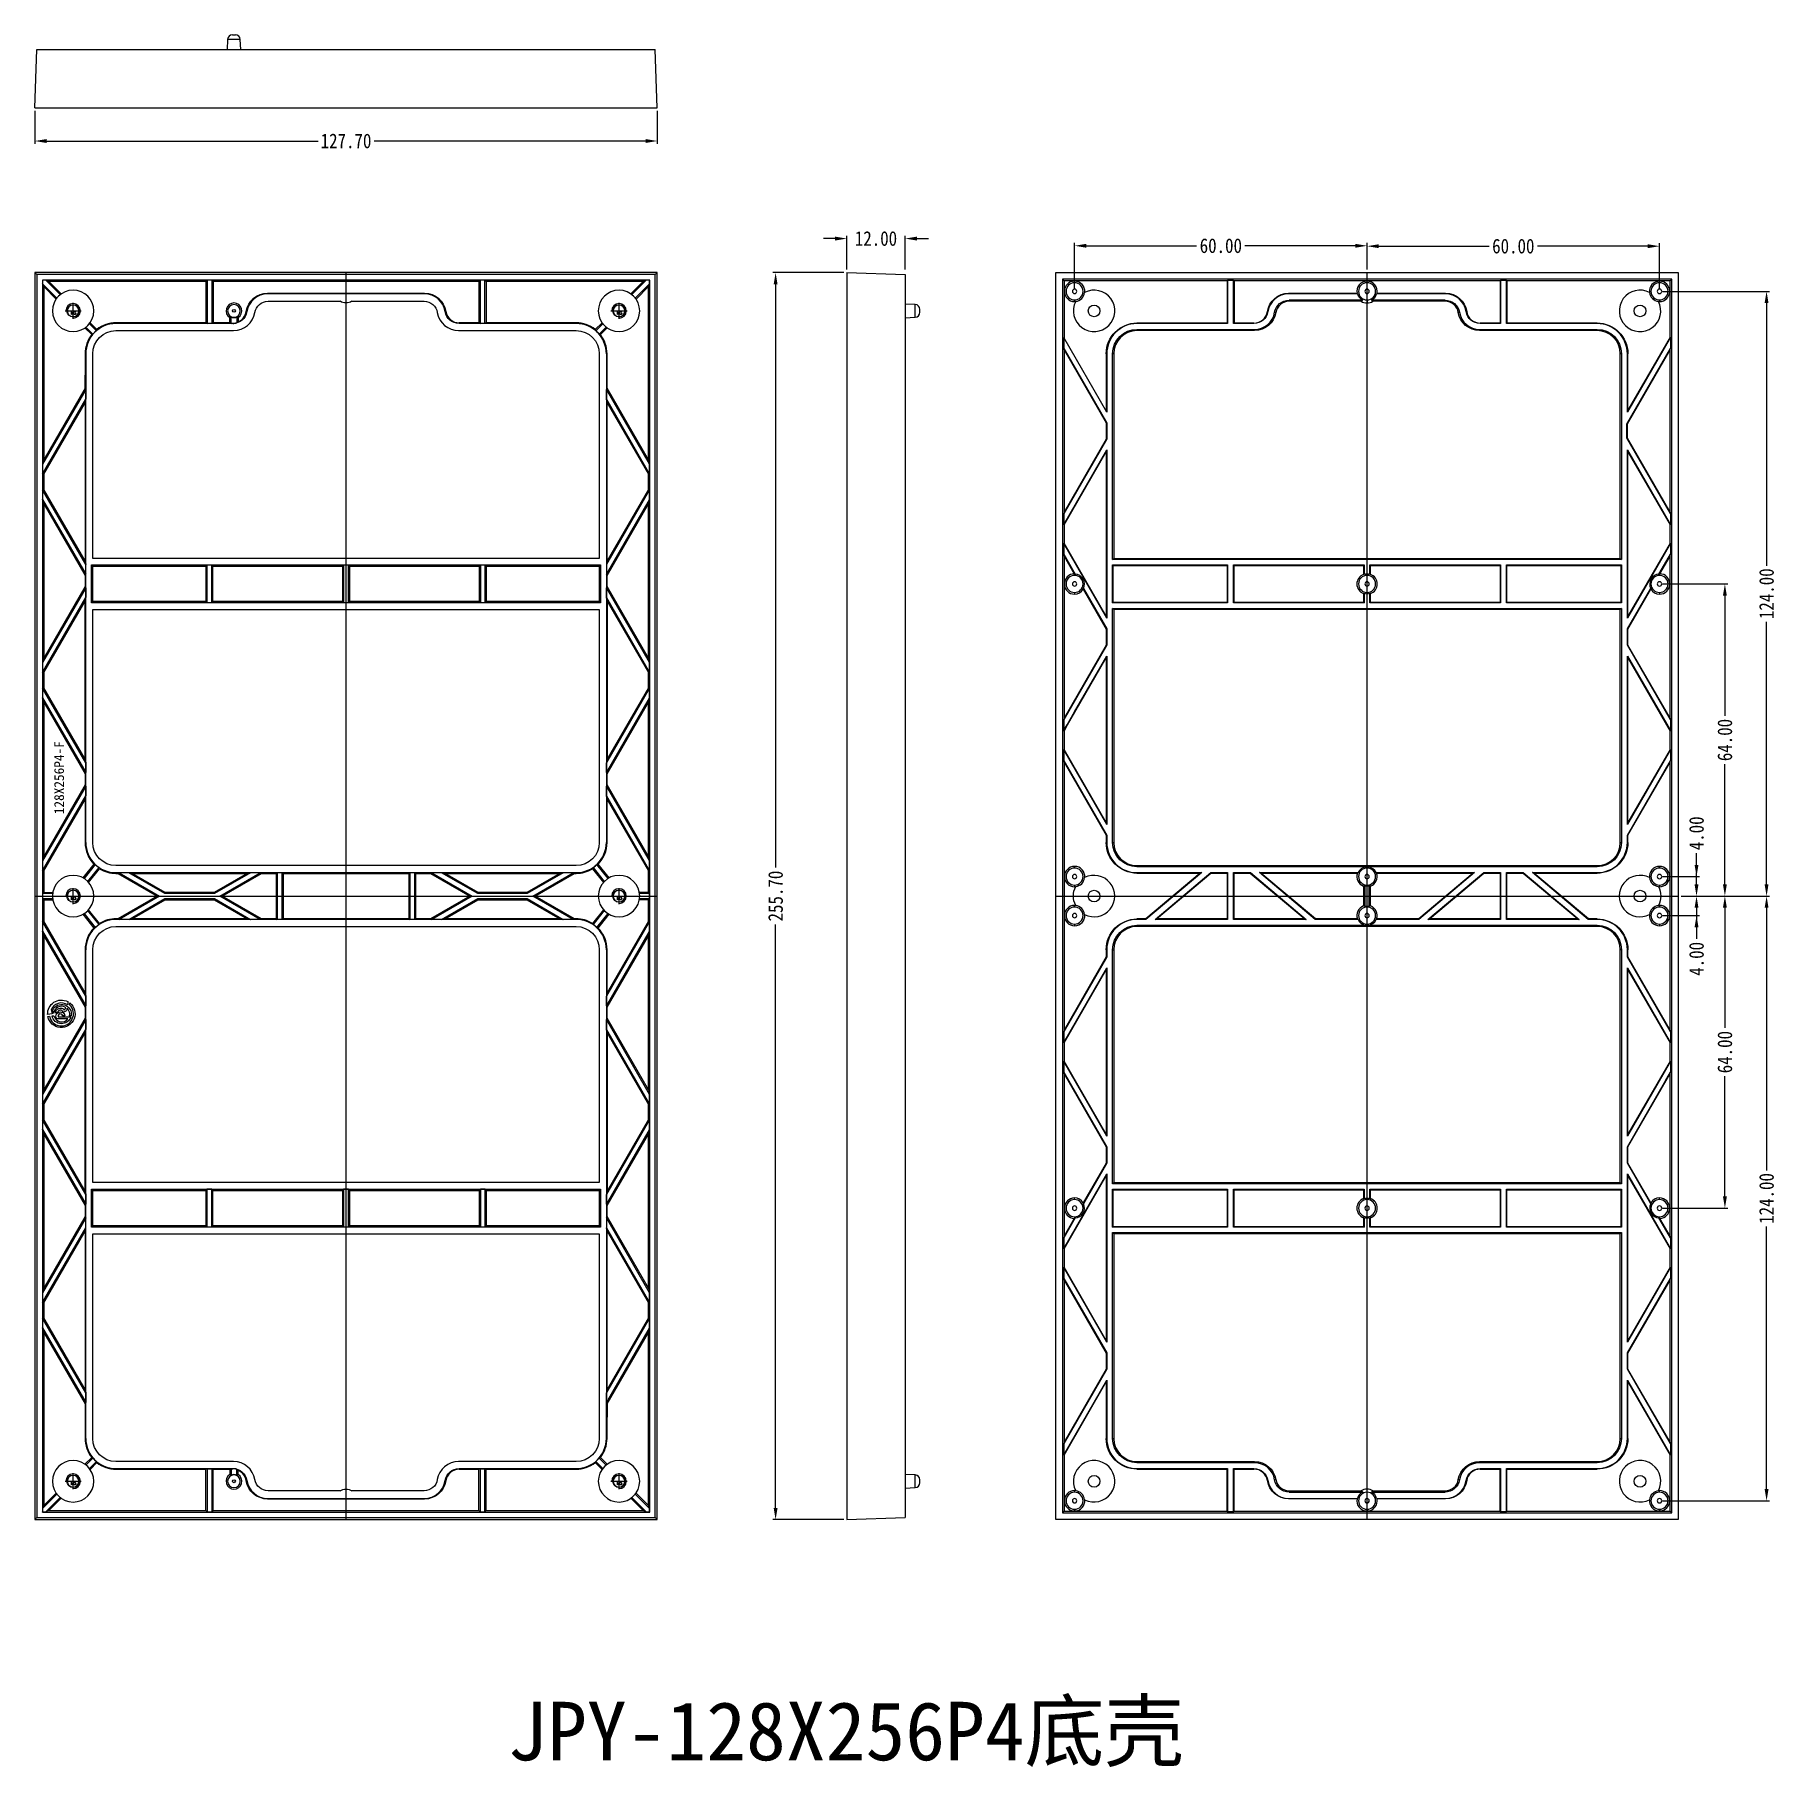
# Model space of a CAD drawing. Header units: inches. Extents: x -2430 to 863, y -476 to 866.
# Drawn here: x 506.1 to 863.4, y 510.6 to 865.8 of the extents above; entities outside this region: 1.
import ezdxf
from ezdxf.lldxf.tags import DXFTag

# ---------------------------------------------------------------- set-up
doc = ezdxf.new("R2010")
doc.units = ezdxf.units.IN
doc.header["$MEASUREMENT"] = 0
doc.layers.add('1', color=7, linetype='Continuous')
doc.layers.add('dim', color=82, linetype='Continuous', lineweight=9)
doc.layers.add('screw', color=33, linetype='Continuous', lineweight=13)
doc.styles.add('001', font='', dxfattribs={"width": 0.85})
doc.styles.add('TXT', font='txt.shx', dxfattribs={"bigfont": 'gbcbig.shx'})
doc.styles.get('001').set_extended_font_data('SimSun')
tags = doc.linetypes.add('CENTER', pattern=[2, 1.25, -0.25, 0.25, -0.25]).pattern_tags.tags
tags[10:11] = [DXFTag(74, 4), DXFTag(75, 0), DXFTag(340, '0'), DXFTag(46, 0.0), DXFTag(50, 0.0), DXFTag(44, 0.0), DXFTag(45, 0.0)]
tags[8:9] = [DXFTag(74, 4), DXFTag(75, 0), DXFTag(340, '0'), DXFTag(46, 0.0), DXFTag(50, 0.0), DXFTag(44, 0.0), DXFTag(45, 0.0)]
tags[6:7] = [DXFTag(74, 4), DXFTag(75, 0), DXFTag(340, '0'), DXFTag(46, 0.0), DXFTag(50, 0.0), DXFTag(44, 0.0), DXFTag(45, 0.0)]
tags[4:5] = [DXFTag(74, 4), DXFTag(75, 0), DXFTag(340, '0'), DXFTag(46, 0.0), DXFTag(50, 0.0), DXFTag(44, 0.0), DXFTag(45, 0.0)]
tags = doc.linetypes.add('DASHED', pattern=[0.75, 0.5, -0.25]).pattern_tags.tags
tags[6:7] = [DXFTag(74, 4), DXFTag(75, 0), DXFTag(340, '0'), DXFTag(46, 0.0), DXFTag(50, 0.0), DXFTag(44, 0.0), DXFTag(45, 0.0)]
tags[4:5] = [DXFTag(74, 4), DXFTag(75, 0), DXFTag(340, '0'), DXFTag(46, 0.0), DXFTag(50, 0.0), DXFTag(44, 0.0), DXFTag(45, 0.0)]
tags = doc.linetypes.add('HIDDEN', pattern=[0.5, 0.25, -0.25]).pattern_tags.tags
tags[6:7] = [DXFTag(74, 4), DXFTag(75, 0), DXFTag(340, '0'), DXFTag(46, 0.0), DXFTag(50, 0.0), DXFTag(44, 0.0), DXFTag(45, 0.0)]
tags[4:5] = [DXFTag(74, 4), DXFTag(75, 0), DXFTag(340, '0'), DXFTag(46, 0.0), DXFTag(50, 0.0), DXFTag(44, 0.0), DXFTag(45, 0.0)]
doc.dimstyles.new('MSTD-1.2倍', dxfattribs={"dimscale": 1.2, "dimtxt": 3, "dimasz": 2, "dimexe": 0.5, "dimexo": 0.5, "dimgap": 1, "dimtad": 0, "dimzin": 1, "dimdsep": 46, "dimtxsty": '001', "dimcen": 0, "dimclrd": 3, "dimclre": 3, "dimclrt": 4, "dimazin": 0, "dimtfac": 0.5, "dimtofl": 0, "dimtmove": 0, "dimatfit": 3, "dimfxl": 0, "dimarcsym": 0})

msp = doc.modelspace()

# ---------------------------------------------------------------- texts
at = {"color": 3, "insert": (510.113, 705.973), "char_height": 2, "width": 18.41214, "attachment_point": 1, "rotation": 90}
msp.add_mtext('{\\fNSimSun|b0|i0|c134|p49;128X256P4-F}', dxfattribs=at)
at = {"insert": (603.078, 523.968), "char_height": 12, "width": 452.75035, "attachment_point": 1}
msp.add_mtext('{\\fNSimSun|b0|i0|c134|p49;JPY-128X256P4底壳}', dxfattribs=at)

# ---------------------------------------------------------------- blocks, each defined once
blk = doc.blocks.new('screw_m3_g')
at = {"layer": 'screw', "color": 1, "linetype": 'CENTER', "ltscale": 1.524}
for p, q in [((-1.65, 0), (1.65, 0)), ((0, -1.65), (0, 1.65))]:
    blk.add_line(p, q, dxfattribs=at)
at = {"layer": 'screw', "color": 33, "linetype": 'HIDDEN', "ltscale": 1.524}
blk.add_circle((0, 0), 1.25, dxfattribs=at)
at = {"layer": 'screw', "color": 92, "linetype": 'HIDDEN', "ltscale": 1.524}
blk.add_arc((0, 0), 1.5, 270, 180, dxfattribs=at)
at = {"layer": 'screw', "color": 6, "style": 'TXT'}
blk.add_text('M3', height=0.6, dxfattribs=at).set_placement((-0.51, -0.75))
blk = doc.blocks.new('*D3')
at = {"layer": 'Defpoints', "color": 0}
for p in [(839.46, 822.44), (779.46, 817.03), (839.46, 813.18)]:
    blk.add_point(p, dxfattribs=at)
at = {"layer": 'dim', "color": 3, "lineweight": -2}
for p, q in [((779.46, 817.63), (779.46, 823.04)), ((781.86, 822.44), (804.5, 822.44)), ((837.06, 822.44), (814.41, 822.44)), ((839.46, 813.78), (839.46, 823.04))]:
    blk.add_line(p, q, dxfattribs=at)
at = {"layer": 'dim', "color": 3}
for points in [[(781.86, 822.84), (781.86, 822.04), (779.46, 822.44)], [(837.06, 822.84), (837.06, 822.04), (839.46, 822.44)]]:
    blk.add_solid(points, dxfattribs=at)
at = {"layer": 'dim', "color": 4, "insert": (809.46, 822.44), "char_height": 3, "attachment_point": 5, "style": '001'}
blk.add_mtext('60.00', dxfattribs=at)
blk = doc.blocks.new('*D4')
at = {"layer": 'Defpoints', "color": 0}
for p in [(719.46, 822.53), (779.46, 820.23), (719.46, 813.18)]:
    blk.add_point(p, dxfattribs=at)
at = {"layer": 'dim', "color": 3, "lineweight": -2}
for p, q in [((719.46, 813.78), (719.46, 823.13)), ((721.86, 822.53), (744.5, 822.53)), ((777.06, 822.53), (754.41, 822.53)), ((779.46, 820.83), (779.46, 823.13))]:
    blk.add_line(p, q, dxfattribs=at)
at = {"layer": 'dim', "color": 3}
for points in [[(721.86, 822.93), (721.86, 822.13), (719.46, 822.53)], [(777.06, 822.93), (777.06, 822.13), (779.46, 822.53)]]:
    blk.add_solid(points, dxfattribs=at)
at = {"layer": 'dim', "color": 4, "insert": (749.46, 822.53), "char_height": 3, "attachment_point": 5, "style": '001'}
blk.add_mtext('60.00', dxfattribs=at)
blk = doc.blocks.new('*D5')
at = {"layer": 'Defpoints', "color": 0}
for p in [(839.46, 693.18), (847.05, 693.18), (843.31, 689.18)]:
    blk.add_point(p, dxfattribs=at)
at = {"layer": 'dim', "color": 3, "lineweight": -2}
for p, q in [((847.05, 695.58), (847.05, 697.98)), ((840.06, 693.18), (847.65, 693.18)), ((843.91, 689.18), (847.65, 689.18)), ((847.05, 686.78), (847.05, 684.38))]:
    blk.add_line(p, q, dxfattribs=at)
at = {"layer": 'dim', "color": 3}
for points in [[(846.65, 695.58), (847.45, 695.58), (847.05, 693.18)], [(846.65, 686.78), (847.45, 686.78), (847.05, 689.18)]]:
    blk.add_solid(points, dxfattribs=at)
at = {"layer": 'dim', "color": 4, "insert": (847.05, 702.05), "char_height": 3, "attachment_point": 5, "rotation": 90, "style": '001'}
blk.add_mtext('4.00', dxfattribs=at)
blk = doc.blocks.new('*D6')
at = {"layer": 'Defpoints', "color": 0}
for p in [(839.46, 753.18), (852.87, 753.18), (843.31, 689.18)]:
    blk.add_point(p, dxfattribs=at)
at = {"layer": 'dim', "color": 3, "lineweight": -2}
for p, q in [((840.06, 753.18), (853.47, 753.18)), ((852.87, 750.78), (852.87, 726.14)), ((852.87, 691.58), (852.87, 716.22)), ((843.91, 689.18), (853.47, 689.18))]:
    blk.add_line(p, q, dxfattribs=at)
at = {"layer": 'dim', "color": 3}
for points in [[(852.47, 750.78), (853.27, 750.78), (852.87, 753.18)], [(852.47, 691.58), (853.27, 691.58), (852.87, 689.18)]]:
    blk.add_solid(points, dxfattribs=at)
at = {"layer": 'dim', "color": 4, "insert": (852.87, 721.18), "char_height": 3, "attachment_point": 5, "rotation": 90, "style": '001'}
blk.add_mtext('64.00', dxfattribs=at)
blk = doc.blocks.new('*D7')
at = {"layer": 'Defpoints', "color": 0}
for p in [(839.46, 813.18), (861.42, 813.18), (843.31, 689.18)]:
    blk.add_point(p, dxfattribs=at)
at = {"layer": 'dim', "color": 3, "lineweight": -2}
for p, q in [((840.06, 813.18), (862.02, 813.18)), ((861.42, 810.78), (861.42, 756.92)), ((861.42, 691.58), (861.42, 745.44)), ((843.91, 689.18), (862.02, 689.18))]:
    blk.add_line(p, q, dxfattribs=at)
at = {"layer": 'dim', "color": 3}
for points in [[(861.02, 810.78), (861.82, 810.78), (861.42, 813.18)], [(861.02, 691.58), (861.82, 691.58), (861.42, 689.18)]]:
    blk.add_solid(points, dxfattribs=at)
at = {"layer": 'dim', "color": 4, "insert": (861.42, 751.18), "char_height": 3, "attachment_point": 5, "rotation": 90, "style": '001'}
blk.add_mtext('124.00', dxfattribs=at)
blk = doc.blocks.new('*D8')
at = {"layer": 'Defpoints', "color": 0}
for p in [(843.31, 689.18), (839.46, 685.18), (847.05, 685.18)]:
    blk.add_point(p, dxfattribs=at)
at = {"layer": 'dim', "color": 3, "lineweight": -2}
for p, q in [((847.05, 691.58), (847.05, 693.98)), ((843.91, 689.18), (847.65, 689.18)), ((840.06, 685.18), (847.65, 685.18)), ((847.05, 682.78), (847.05, 680.38))]:
    blk.add_line(p, q, dxfattribs=at)
at = {"layer": 'dim', "color": 3}
for points in [[(846.65, 691.58), (847.45, 691.58), (847.05, 689.18)], [(846.65, 682.78), (847.45, 682.78), (847.05, 685.18)]]:
    blk.add_solid(points, dxfattribs=at)
at = {"layer": 'dim', "color": 4, "insert": (847.05, 676.31), "char_height": 3, "attachment_point": 5, "rotation": 90, "style": '001'}
blk.add_mtext('4.00', dxfattribs=at)
blk = doc.blocks.new('*D9')
at = {"layer": 'Defpoints', "color": 0}
for p in [(843.31, 689.18), (839.46, 625.18), (852.87, 625.18)]:
    blk.add_point(p, dxfattribs=at)
at = {"layer": 'dim', "color": 3, "lineweight": -2}
for p, q in [((843.91, 689.18), (853.47, 689.18)), ((852.87, 686.78), (852.87, 662.14)), ((852.87, 627.58), (852.87, 652.22)), ((840.06, 625.18), (853.47, 625.18))]:
    blk.add_line(p, q, dxfattribs=at)
at = {"layer": 'dim', "color": 3}
for points in [[(852.47, 686.78), (853.27, 686.78), (852.87, 689.18)], [(852.47, 627.58), (853.27, 627.58), (852.87, 625.18)]]:
    blk.add_solid(points, dxfattribs=at)
at = {"layer": 'dim', "color": 4, "insert": (852.87, 657.18), "char_height": 3, "attachment_point": 5, "rotation": 90, "style": '001'}
blk.add_mtext('64.00', dxfattribs=at)
blk = doc.blocks.new('*D10')
at = {"layer": 'Defpoints', "color": 0}
for p in [(843.31, 689.18), (839.46, 565.18), (861.42, 565.18)]:
    blk.add_point(p, dxfattribs=at)
at = {"layer": 'dim', "color": 3, "lineweight": -2}
for p, q in [((843.91, 689.18), (862.02, 689.18)), ((861.42, 686.78), (861.42, 632.92)), ((861.42, 567.58), (861.42, 621.44)), ((840.06, 565.18), (862.02, 565.18))]:
    blk.add_line(p, q, dxfattribs=at)
at = {"layer": 'dim', "color": 3}
for points in [[(861.02, 686.78), (861.82, 686.78), (861.42, 689.18)], [(861.02, 567.58), (861.82, 567.58), (861.42, 565.18)]]:
    blk.add_solid(points, dxfattribs=at)
at = {"layer": 'dim', "color": 4, "insert": (861.42, 627.18), "char_height": 3, "attachment_point": 5, "rotation": 90, "style": '001'}
blk.add_mtext('124.00', dxfattribs=at)
blk = doc.blocks.new('*D11')
at = {"layer": 'Defpoints', "color": 0}
for p in [(684.71, 824), (672.71, 817.03), (684.71, 817.03)]:
    blk.add_point(p, dxfattribs=at)
at = {"layer": 'dim', "color": 3, "lineweight": -2}
for p, q in [((670.31, 824), (667.91, 824)), ((672.71, 817.63), (672.71, 824.6)), ((684.71, 817.63), (684.71, 824.6)), ((687.11, 824), (689.51, 824))]:
    blk.add_line(p, q, dxfattribs=at)
at = {"layer": 'dim', "color": 3}
for points in [[(670.31, 824.4), (670.31, 823.6), (672.71, 824)], [(687.11, 824.4), (687.11, 823.6), (684.71, 824)]]:
    blk.add_solid(points, dxfattribs=at)
at = {"layer": 'dim', "color": 4, "insert": (678.71, 824), "char_height": 3, "attachment_point": 5, "style": '001'}
blk.add_mtext('12.00', dxfattribs=at)
blk = doc.blocks.new('*D12')
at = {"layer": 'Defpoints', "color": 0}
for p in [(506.14, 850.78), (633.84, 850.78), (506.14, 844.01)]:
    blk.add_point(p, dxfattribs=at)
at = {"layer": 'dim', "color": 3, "lineweight": -2}
for p, q in [((506.14, 850.18), (506.14, 843.41)), ((633.84, 850.18), (633.84, 843.41)), ((508.54, 844.01), (564.25, 844.01)), ((631.44, 844.01), (575.73, 844.01))]:
    blk.add_line(p, q, dxfattribs=at)
at = {"layer": 'dim', "color": 3}
for points in [[(508.54, 844.41), (508.54, 843.61), (506.14, 844.01)], [(631.44, 844.41), (631.44, 843.61), (633.84, 844.01)]]:
    blk.add_solid(points, dxfattribs=at)
at = {"layer": 'dim', "color": 4, "insert": (569.99, 844.01), "char_height": 3, "attachment_point": 5, "style": '001'}
blk.add_mtext('127.70', dxfattribs=at)
blk = doc.blocks.new('*D13')
at = {"layer": 'Defpoints', "color": 0}
for p in [(672.71, 817.03), (658.12, 561.33), (672.71, 561.33)]:
    blk.add_point(p, dxfattribs=at)
at = {"layer": 'dim', "color": 3, "lineweight": -2}
for p, q in [((672.11, 817.03), (657.52, 817.03)), ((658.12, 814.63), (658.12, 695.04)), ((658.12, 563.73), (658.12, 683.33)), ((672.11, 561.33), (657.52, 561.33))]:
    blk.add_line(p, q, dxfattribs=at)
at = {"layer": 'dim', "color": 3}
for points in [[(657.72, 814.63), (658.52, 814.63), (658.12, 817.03)], [(657.72, 563.73), (658.52, 563.73), (658.12, 561.33)]]:
    blk.add_solid(points, dxfattribs=at)
at = {"layer": 'dim', "color": 4, "insert": (658.12, 689.18), "char_height": 3, "attachment_point": 5, "rotation": 90, "style": '001'}
blk.add_mtext('255.70', dxfattribs=at)
blk = doc.blocks.new('*D1')
at = {"layer": 'Defpoints', "color": 0}
for p in [(-2372.37, -465.66), (-2430.29, -473.7), (-2273.64, -473.7)]:
    blk.add_point(p, dxfattribs=at)
at = {"layer": 'dim', "color": 3, "lineweight": -2}
blk.add_line((-2429.69, -473.7), (-2273.64, -473.7), dxfattribs=at)
at = {"layer": 'dim', "color": 4, "insert": (-2268.17, -473.7), "char_height": 4.2, "attachment_point": 5, "style": '001'}
blk.add_mtext('8.04', dxfattribs=at)

# ---------------------------------------------------------------- dimensions: what is measured, and where the dimension line sits
at = {"layer": 'dim'}
for base, p1, p2, picture, middle in [((506.142, 844.005), (633.842, 850.78), (506.142, 850.78), '*D12', (569.992, 844.005)), ((684.71, 824.002), (672.71, 817.031), (684.71, 817.031), '*D11', (678.71, 824.002)), ((719.456, 822.53), (779.456, 820.234), (719.456, 813.181), '*D4', (749.456, 822.53)), ((839.456, 822.438), (779.456, 817.031), (839.456, 813.181), '*D3', (809.456, 822.438))]:
    dim = msp.add_linear_dim(base=base, p1=p1, p2=p2, dimstyle='MSTD-1.2倍', override={"dimtxt": 2.5, "dimexe": 0.49975, "dimexo": 0.49975, "dimgap": 0.49975}, dxfattribs=at)
    dim.commit()
    dim.dimension.update_dxf_attribs({"geometry": picture, "text_midpoint": middle})
for base, p1, p2, angle, picture, middle in [((658.12, 561.331), (672.71, 817.031), (672.71, 561.331), 90, '*D13', (658.12, 689.181)), ((861.421, 813.181), (843.306, 689.181), (839.456, 813.181), 90, '*D7', (861.421, 751.181)), ((852.872, 753.181), (843.306, 689.181), (839.456, 753.181), 90, '*D6', (852.872, 721.181)), ((847.049, 693.181), (843.306, 689.181), (839.456, 693.181), 90, '*D5', (847.049, 702.051)), ((847.049, 685.181), (843.306, 689.181), (839.456, 685.181), 270, '*D8', (847.049, 676.31)), ((852.872, 625.181), (843.306, 689.181), (839.456, 625.181), 270, '*D9', (852.872, 657.181)), ((861.421, 565.181), (843.306, 689.181), (839.456, 565.181), 270, '*D10', (861.421, 627.181))]:
    dim = msp.add_linear_dim(base=base, p1=p1, p2=p2, angle=angle, dimstyle='MSTD-1.2倍', override={"dimtxt": 2.5, "dimexe": 0.49975, "dimexo": 0.49975, "dimgap": 0.49975}, dxfattribs=at)
    dim.commit()
    dim.dimension.update_dxf_attribs({"geometry": picture, "text_midpoint": middle})
dim = msp.add_ordinate_dim(feature_location=(-2430.289, -473.696), offset=(156.645, 0), dtype=0, origin=(-2372.37, -465.657), dimstyle='MSTD-1.2倍', override={"dimtxt": 3.5, "dimexe": 0.49975, "dimexo": 0.49975, "dimgap": 0.49975}, dxfattribs=at)
dim.commit()
dim.dimension.update_dxf_attribs({"geometry": '*D1', "text_midpoint": (-2268.165, -473.696)})

# ---------------------------------------------------------------- linework, layer by layer
at = {"layer": '1', "color": 252}
for p, q in [((545.692, 864.832), (545.585, 862.78)), ((548.292, 864.832), (545.692, 864.832)), ((546.691, 865.78), (547.293, 865.78)), ((548.399, 862.78), (548.292, 864.832)), ((506.142, 850.78), (506.561, 862.78)), ((506.561, 862.78), (633.423, 862.78)), ((633.842, 850.78), (633.423, 862.78)), ((506.142, 850.78), (633.842, 850.78)), ((506.142, 817.031), (506.142, 561.331)), ((506.142, 817.031), (506.561, 816.612)), ((633.842, 817.031), (506.142, 817.031)), ((506.561, 816.612), (506.561, 561.75)), ((633.423, 816.612), (506.561, 816.612)), ((507.692, 815.481), (507.692, 562.881)), ((507.692, 815.481), (507.727, 815.446)), ((632.292, 815.481), (507.692, 815.481)), ((507.727, 815.446), (507.727, 814.739)), ((508.434, 815.446), (507.727, 815.446)), ((507.972, 814.148), (507.727, 814.739)), ((507.727, 814.739), (510.654, 811.812)), ((509.025, 815.201), (508.434, 815.446)), ((511.361, 812.519), (508.434, 815.446)), ((541.248, 815.201), (509.025, 815.201)), ((511.56, 812.666), (509.025, 815.201)), ((541.248, 815.201), (541.492, 815.446)), ((541.248, 815.201), (541.248, 806.72)), ((542.492, 815.446), (541.492, 815.446)), ((541.492, 815.446), (541.492, 806.598)), ((542.737, 815.201), (542.492, 815.446)), ((542.492, 806.598), (542.492, 815.446)), ((597.248, 815.201), (542.737, 815.201)), ((542.737, 815.201), (542.737, 806.72)), ((597.248, 815.201), (597.492, 815.446)), ((597.248, 815.201), (597.248, 806.72)), ((598.492, 815.446), (597.492, 815.446)), ((597.492, 815.446), (597.492, 806.598)), ((598.737, 815.201), (598.492, 815.446)), ((598.492, 806.598), (598.492, 815.446)), ((630.959, 815.201), (598.737, 815.201)), ((598.737, 815.201), (598.737, 806.72)), ((630.959, 815.201), (628.424, 812.666)), ((631.55, 815.446), (628.623, 812.519)), ((629.33, 811.812), (632.257, 814.739)), ((630.959, 815.201), (631.55, 815.446)), ((632.257, 815.446), (631.55, 815.446)), ((632.012, 814.148), (632.257, 814.739)), ((632.292, 815.481), (632.257, 815.446)), ((632.257, 814.739), (632.257, 815.446)), ((632.292, 562.881), (632.292, 815.481)), ((633.842, 817.031), (633.423, 816.612)), ((633.423, 561.75), (633.423, 816.612)), ((633.842, 561.331), (633.842, 817.031)), ((672.71, 817.031), (672.71, 561.331)), ((672.71, 817.031), (684.71, 816.612)), ((684.71, 816.612), (684.71, 561.75)), ((715.606, 817.031), (843.306, 817.031)), ((715.606, 561.331), (715.606, 817.031)), ((716.956, 815.681), (716.956, 562.681)), ((841.956, 815.681), (716.956, 815.681)), ((716.956, 815.681), (717.297, 815.34)), ((750.751, 815.34), (717.297, 815.34)), ((717.297, 815.34), (717.297, 803.594)), ((719.456, 814.931), (719.456, 815.271)), ((750.751, 815.34), (750.856, 815.419)), ((750.751, 815.34), (750.751, 806.686)), ((752.056, 815.419), (750.856, 815.419)), ((750.856, 815.419), (750.856, 806.581)), ((752.161, 815.34), (752.056, 815.419)), ((752.056, 806.581), (752.056, 815.419)), ((806.751, 815.34), (752.161, 815.34)), ((752.161, 815.34), (752.161, 806.686)), ((779.456, 814.931), (779.456, 815.271)), ((806.751, 815.34), (806.856, 815.419)), ((806.751, 815.34), (806.751, 806.686)), ((808.056, 815.419), (806.856, 815.419)), ((806.856, 815.419), (806.856, 806.581)), ((808.161, 815.34), (808.056, 815.419)), ((808.056, 806.581), (808.056, 815.419)), ((841.615, 815.34), (808.161, 815.34)), ((808.161, 815.34), (808.161, 806.686)), ((839.456, 814.931), (839.456, 815.271)), ((841.956, 815.681), (841.615, 815.34)), ((841.615, 803.804), (841.615, 815.34)), ((841.956, 562.681), (841.956, 815.681)), ((843.306, 817.031), (843.306, 561.331)), ((507.972, 814.148), (507.972, 778.64)), ((507.972, 814.148), (510.507, 811.613)), ((553.908, 812.681), (553.908, 812.82)), ((553.908, 812.82), (586.077, 812.82)), ((586.077, 812.681), (553.908, 812.681)), ((553.992, 811.136), (568.776, 811.136)), ((571.208, 811.136), (585.992, 811.136)), ((586.077, 812.681), (586.077, 812.82)), ((629.477, 811.613), (632.012, 814.148)), ((632.012, 778.64), (632.012, 814.148)), ((719.456, 811.431), (719.456, 811.09)), ((763.372, 812.786), (763.372, 812.681)), ((763.372, 812.786), (777.403, 812.786)), ((777.507, 812.681), (763.372, 812.681)), ((778.557, 811.381), (763.456, 811.381)), ((763.456, 811.381), (763.456, 811.136)), ((778.24, 811.136), (763.456, 811.136)), ((779.456, 811.431), (779.456, 810.802)), ((795.456, 811.381), (780.355, 811.381)), ((795.456, 811.136), (780.672, 811.136)), ((795.541, 812.681), (781.405, 812.681)), ((781.509, 812.786), (795.541, 812.786)), ((795.456, 811.381), (795.456, 811.136)), ((795.541, 812.786), (795.541, 812.681)), ((839.456, 811.431), (839.456, 811.09)), ((546.147, 806.72), (546.147, 807.802)), ((546.392, 806.598), (546.392, 807.879)), ((547.592, 807.879), (547.592, 806.711)), ((547.837, 807.802), (547.837, 806.926)), ((549.658, 809.038), (549.52, 809.059)), ((590.326, 809.038), (590.464, 809.059)), ((686.762, 810.48), (684.71, 810.588)), ((684.71, 807.774), (686.762, 807.881)), ((686.762, 807.881), (686.762, 810.48)), ((687.71, 809.181), (687.71, 809.482)), ((687.71, 808.88), (687.71, 809.181)), ((759.018, 809.054), (759.122, 809.038)), ((760.739, 808.84), (760.498, 808.881)), ((798.414, 808.881), (798.173, 808.84)), ((799.894, 809.054), (799.79, 809.038)), ((516.424, 805.696), (517.814, 804.306)), ((516.623, 805.843), (518.056, 804.409)), ((518.763, 805.116), (517.33, 806.55)), ((518.867, 805.359), (517.477, 806.749)), ((522.792, 806.72), (522.792, 806.581)), ((541.248, 806.72), (522.792, 806.72)), ((546.792, 806.581), (522.792, 806.581)), ((522.792, 805.136), (546.893, 805.136)), ((541.248, 806.72), (541.492, 806.598)), ((542.492, 806.598), (541.492, 806.598)), ((542.737, 806.72), (542.492, 806.598)), ((546.147, 806.72), (542.737, 806.72)), ((546.147, 806.72), (546.392, 806.598)), ((546.792, 806.598), (546.392, 806.598)), ((546.792, 806.598), (546.792, 806.581)), ((593.091, 805.136), (617.192, 805.136)), ((593.192, 806.581), (593.192, 806.72)), ((597.248, 806.72), (593.192, 806.72)), ((617.192, 806.581), (593.192, 806.581)), ((597.248, 806.72), (597.492, 806.598)), ((598.492, 806.598), (597.492, 806.598)), ((598.737, 806.72), (598.492, 806.598)), ((617.192, 806.72), (598.737, 806.72)), ((617.192, 806.72), (617.192, 806.581)), ((622.507, 806.749), (621.117, 805.359)), ((622.654, 806.55), (621.221, 805.116)), ((621.928, 804.409), (623.361, 805.843)), ((622.17, 804.306), (623.56, 805.696)), ((732.256, 806.581), (732.256, 806.686)), ((750.751, 806.686), (732.256, 806.686)), ((750.856, 806.581), (732.256, 806.581)), ((732.256, 805.381), (756.357, 805.381)), ((732.256, 805.381), (732.256, 805.136)), ((756.357, 805.136), (732.256, 805.136)), ((750.751, 806.686), (750.856, 806.581)), ((752.161, 806.686), (752.056, 806.581)), ((756.256, 806.581), (752.056, 806.581)), ((756.256, 806.686), (752.161, 806.686)), ((756.256, 806.686), (756.256, 806.581)), ((756.357, 805.136), (756.357, 805.381)), ((802.555, 805.381), (826.656, 805.381)), ((802.555, 805.381), (802.555, 805.136)), ((826.656, 805.136), (802.555, 805.136)), ((802.656, 806.581), (802.656, 806.686)), ((806.751, 806.686), (802.656, 806.686)), ((806.856, 806.581), (802.656, 806.581)), ((806.751, 806.686), (806.856, 806.581)), ((808.161, 806.686), (808.056, 806.581)), ((826.656, 806.581), (808.056, 806.581)), ((826.656, 806.686), (808.161, 806.686)), ((826.656, 806.581), (826.656, 806.686)), ((826.656, 805.136), (826.656, 805.381)), ((516.452, 800.381), (516.592, 800.381)), ((516.452, 800.381), (516.452, 796.014)), ((516.592, 800.381), (516.592, 796.014)), ((518.037, 758.425), (518.037, 800.381)), ((621.948, 800.381), (621.948, 758.425)), ((623.392, 800.381), (623.392, 700.181)), ((623.532, 800.381), (623.392, 800.381)), ((623.532, 793.329), (623.532, 800.381)), ((717.218, 803.73), (717.218, 801.53)), ((726.056, 788.422), (717.218, 803.73)), ((717.297, 801.184), (717.218, 801.53)), ((717.218, 801.53), (726.056, 786.222)), ((717.297, 801.184), (717.297, 767.914)), ((717.297, 801.184), (725.951, 786.194)), ((725.951, 800.381), (725.951, 788.604)), ((726.056, 800.381), (725.951, 800.381)), ((726.056, 800.381), (726.056, 788.422)), ((727.256, 758.181), (727.256, 800.381)), ((727.501, 800.381), (727.256, 800.381)), ((727.501, 800.381), (727.501, 758.425)), ((831.412, 758.425), (831.412, 800.381)), ((831.656, 800.381), (831.412, 800.381)), ((831.656, 800.381), (831.656, 758.181)), ((832.756, 786.049), (841.694, 801.53)), ((841.694, 803.73), (832.856, 788.422)), ((832.856, 788.422), (832.856, 800.381)), ((832.856, 800.381), (832.961, 800.381)), ((832.861, 786.021), (841.615, 801.184)), ((841.615, 803.804), (832.961, 788.814)), ((832.961, 788.814), (832.961, 800.381)), ((841.615, 803.804), (841.694, 803.73)), ((841.615, 801.184), (841.694, 801.53)), ((841.615, 767.914), (841.615, 801.184)), ((841.694, 803.73), (841.694, 801.53)), ((516.452, 793.329), (507.972, 778.64)), ((516.452, 793.329), (516.452, 796.014)), ((516.452, 796.014), (516.592, 796.014)), ((516.452, 793.329), (516.575, 793.051)), ((516.592, 796.014), (516.592, 792.348)), ((623.532, 793.329), (623.41, 793.051)), ((632.012, 778.64), (623.532, 793.329)), ((516.575, 793.051), (507.727, 777.727)), ((507.727, 775.727), (516.575, 791.052)), ((507.972, 775.662), (516.452, 790.351)), ((516.452, 790.351), (516.575, 791.052)), ((516.452, 790.351), (516.452, 757.89)), ((516.575, 793.051), (516.575, 792.348)), ((516.575, 792.348), (516.592, 792.348)), ((516.575, 792.348), (516.575, 791.052)), ((516.592, 700.181), (516.592, 792.348)), ((623.41, 791.052), (623.41, 793.051)), ((632.257, 777.727), (623.41, 793.051)), ((623.532, 790.351), (623.41, 791.052)), ((623.41, 791.052), (632.257, 775.727)), ((623.532, 757.89), (623.532, 790.351)), ((623.532, 790.351), (632.012, 775.662)), ((725.951, 786.194), (726.056, 786.222)), ((725.951, 786.194), (725.951, 782.904)), ((726.056, 786.222), (726.056, 782.876)), ((832.756, 783.049), (832.756, 786.049)), ((832.861, 786.021), (832.756, 786.049)), ((832.961, 788.814), (832.856, 788.422)), ((832.861, 783.077), (832.861, 786.021)), ((726.056, 782.876), (717.218, 767.568)), ((725.951, 782.904), (717.297, 767.914)), ((725.951, 782.904), (726.056, 782.876)), ((832.861, 783.077), (832.756, 783.049)), ((841.694, 767.568), (832.756, 783.049)), ((841.615, 767.914), (832.861, 783.077)), ((717.218, 765.368), (726.056, 780.676)), ((717.297, 765.294), (725.951, 780.284)), ((725.951, 780.284), (726.056, 780.676)), ((725.951, 780.284), (725.951, 746.544)), ((726.056, 780.676), (726.056, 746.153)), ((832.856, 780.676), (841.694, 765.368)), ((832.856, 746.153), (832.856, 780.676)), ((832.961, 780.284), (832.856, 780.676)), ((832.961, 780.284), (841.615, 765.294)), ((832.961, 746.544), (832.961, 780.284)), ((507.972, 778.64), (507.727, 777.727)), ((507.727, 777.727), (507.727, 775.727)), ((507.972, 775.662), (507.727, 775.727)), ((507.972, 775.662), (507.972, 772.579)), ((632.012, 778.64), (632.257, 777.727)), ((632.012, 775.662), (632.257, 775.727)), ((632.012, 772.579), (632.012, 775.662)), ((632.257, 775.727), (632.257, 777.727)), ((507.972, 772.579), (507.727, 772.513)), ((507.727, 772.513), (507.727, 770.514)), ((516.575, 757.189), (507.727, 772.513)), ((516.452, 757.89), (507.972, 772.579)), ((632.257, 772.513), (623.41, 757.189)), ((632.012, 772.579), (623.532, 757.89)), ((632.012, 772.579), (632.257, 772.513)), ((632.257, 770.514), (632.257, 772.513)), ((507.972, 769.6), (507.727, 770.514)), ((507.727, 770.514), (516.575, 755.189)), ((507.972, 769.6), (507.972, 737.971)), ((507.972, 769.6), (516.452, 754.911)), ((623.41, 755.189), (632.257, 770.514)), ((623.532, 754.911), (632.012, 769.6)), ((632.012, 769.6), (632.257, 770.514)), ((632.012, 737.971), (632.012, 769.6)), ((717.297, 767.914), (717.218, 767.568)), ((717.218, 767.568), (717.218, 765.368)), ((717.297, 765.294), (717.218, 765.368)), ((717.297, 765.294), (717.297, 761.534)), ((841.615, 767.914), (841.694, 767.568)), ((841.615, 765.294), (841.694, 765.368)), ((841.615, 761.534), (841.615, 765.294)), ((841.694, 767.568), (841.694, 765.368)), ((717.297, 761.534), (717.218, 761.46)), ((717.218, 761.46), (717.218, 759.26)), ((726.056, 746.153), (717.218, 761.46)), ((725.951, 746.544), (717.297, 761.534)), ((841.694, 761.46), (832.856, 746.153)), ((841.615, 761.534), (832.961, 746.544)), ((841.615, 761.534), (841.694, 761.46)), ((841.694, 761.46), (841.694, 759.26)), ((516.452, 757.89), (516.575, 757.189)), ((621.948, 758.425), (518.037, 758.425)), ((623.532, 757.89), (623.41, 757.189)), ((717.297, 758.914), (717.218, 759.26)), ((717.218, 759.26), (719.568, 755.19)), ((717.297, 758.914), (717.297, 725.644)), ((717.297, 758.914), (719.401, 755.271)), ((727.256, 758.181), (727.501, 758.425)), ((831.656, 758.181), (727.256, 758.181)), ((727.501, 758.425), (831.412, 758.425)), ((831.412, 758.425), (831.656, 758.181)), ((839.344, 755.19), (841.694, 759.26)), ((839.512, 755.271), (841.615, 758.914)), ((841.615, 758.914), (841.694, 759.26)), ((841.615, 725.644), (841.615, 758.914)), ((516.452, 754.911), (516.575, 755.189)), ((516.452, 754.911), (516.452, 752.659)), ((516.575, 755.189), (516.575, 757.189)), ((518.072, 756.801), (517.792, 757.081)), ((517.792, 757.081), (622.192, 757.081)), ((517.792, 749.281), (517.792, 757.081)), ((518.072, 756.801), (541.196, 756.801)), ((518.072, 749.56), (518.072, 756.801)), ((541.196, 756.801), (541.441, 757.046)), ((541.196, 756.801), (541.196, 749.56)), ((542.441, 757.046), (541.441, 757.046)), ((541.441, 757.046), (541.441, 749.316)), ((542.686, 756.801), (542.441, 757.046)), ((542.441, 749.316), (542.441, 757.046)), ((542.686, 756.801), (569.247, 756.801)), ((542.686, 749.56), (542.686, 756.801)), ((569.247, 756.801), (569.492, 757.046)), ((569.247, 756.801), (569.247, 749.56)), ((570.492, 757.046), (569.492, 757.046)), ((569.492, 757.046), (569.492, 749.316)), ((570.737, 756.801), (570.492, 757.046)), ((570.492, 749.316), (570.492, 757.046)), ((570.737, 756.801), (597.299, 756.801)), ((570.737, 749.56), (570.737, 756.801)), ((597.299, 756.801), (597.543, 757.046)), ((597.299, 756.801), (597.299, 749.56)), ((598.543, 757.046), (597.543, 757.046)), ((597.543, 757.046), (597.543, 749.316)), ((598.788, 756.801), (598.543, 757.046)), ((598.543, 749.316), (598.543, 757.046)), ((598.788, 756.801), (621.912, 756.801)), ((598.788, 749.56), (598.788, 756.801)), ((621.912, 756.801), (622.192, 757.081)), ((621.912, 756.801), (621.912, 749.56)), ((622.192, 757.081), (622.192, 749.281)), ((623.41, 757.189), (623.41, 755.189)), ((623.532, 754.911), (623.41, 755.189)), ((623.532, 752.659), (623.532, 754.911)), ((719.456, 754.931), (719.456, 755.245)), ((727.256, 757.081), (750.856, 757.081)), ((727.256, 749.281), (727.256, 757.081)), ((727.256, 757.081), (727.361, 756.976)), ((727.361, 749.386), (727.361, 756.976)), ((727.361, 756.976), (750.751, 756.976)), ((750.751, 756.976), (750.856, 757.081)), ((750.751, 756.976), (750.751, 749.386)), ((750.856, 757.081), (750.856, 749.281)), ((752.056, 757.081), (778.856, 757.081)), ((752.056, 749.281), (752.056, 757.081)), ((752.161, 756.976), (752.056, 757.081)), ((752.161, 749.386), (752.161, 756.976)), ((752.161, 756.976), (778.751, 756.976)), ((778.751, 756.976), (778.856, 757.081)), ((778.751, 756.976), (778.751, 755.149)), ((778.856, 757.081), (778.856, 755.101)), ((779.456, 754.931), (779.456, 755.193)), ((780.056, 757.081), (806.856, 757.081)), ((780.056, 755.101), (780.056, 757.081)), ((780.161, 756.976), (780.056, 757.081)), ((780.161, 756.976), (806.751, 756.976)), ((780.161, 755.149), (780.161, 756.976)), ((806.751, 756.976), (806.856, 757.081)), ((806.751, 756.976), (806.751, 749.386)), ((806.856, 757.081), (806.856, 749.281)), ((808.056, 757.081), (831.656, 757.081)), ((808.056, 749.281), (808.056, 757.081)), ((808.161, 756.976), (808.056, 757.081)), ((808.161, 756.976), (831.551, 756.976)), ((808.161, 749.386), (808.161, 756.976)), ((831.656, 757.081), (831.551, 756.976)), ((831.551, 756.976), (831.551, 749.386)), ((831.656, 757.081), (831.656, 749.281)), ((839.456, 754.931), (839.456, 755.245)), ((516.575, 752.382), (507.727, 737.057)), ((507.727, 735.058), (516.575, 750.382)), ((516.452, 752.659), (507.972, 737.971)), ((516.452, 752.659), (516.575, 752.382)), ((516.452, 749.681), (516.575, 750.382)), ((516.575, 752.382), (516.575, 750.382)), ((623.532, 752.659), (623.41, 752.382)), ((623.41, 750.382), (623.41, 752.382)), ((632.257, 737.057), (623.41, 752.382)), ((623.532, 749.681), (623.41, 750.382)), ((623.41, 750.382), (632.257, 735.058)), ((632.012, 737.971), (623.532, 752.659)), ((719.456, 751.431), (719.456, 751.09)), ((721.238, 752.088), (725.951, 743.924)), ((721.252, 752.274), (726.056, 743.953)), ((778.751, 751.213), (778.751, 749.386)), ((778.856, 751.26), (778.856, 749.281)), ((779.456, 751.431), (779.456, 751.169)), ((780.056, 749.281), (780.056, 751.26)), ((780.161, 749.386), (780.161, 751.213)), ((832.856, 743.953), (837.66, 752.274)), ((832.961, 743.924), (837.674, 752.088)), ((839.456, 751.431), (839.456, 751.09)), ((507.972, 734.992), (516.452, 749.681)), ((516.452, 717.22), (516.452, 749.681)), ((518.072, 749.56), (517.792, 749.281)), ((622.192, 749.281), (517.792, 749.281)), ((518.037, 747.936), (621.948, 747.936)), ((518.037, 700.181), (518.037, 747.936)), ((541.196, 749.56), (518.072, 749.56)), ((541.196, 749.56), (541.441, 749.316)), ((542.441, 749.316), (541.441, 749.316)), ((542.686, 749.56), (542.441, 749.316)), ((569.247, 749.56), (542.686, 749.56)), ((569.247, 749.56), (569.492, 749.316)), ((570.492, 749.316), (569.492, 749.316)), ((570.737, 749.56), (570.492, 749.316)), ((597.299, 749.56), (570.737, 749.56)), ((597.299, 749.56), (597.543, 749.316)), ((598.543, 749.316), (597.543, 749.316)), ((598.788, 749.56), (598.543, 749.316)), ((621.912, 749.56), (598.788, 749.56)), ((621.912, 749.56), (622.192, 749.281)), ((621.948, 747.936), (621.948, 700.181)), ((623.532, 749.681), (623.532, 717.22)), ((623.532, 749.681), (632.012, 734.992)), ((727.256, 749.281), (727.361, 749.386)), ((750.856, 749.281), (727.256, 749.281)), ((727.256, 748.181), (831.656, 748.181)), ((727.256, 700.181), (727.256, 748.181)), ((727.501, 747.936), (727.256, 748.181)), ((750.751, 749.386), (727.361, 749.386)), ((831.412, 747.936), (727.501, 747.936)), ((727.501, 747.936), (727.501, 700.181)), ((750.751, 749.386), (750.856, 749.281)), ((752.161, 749.386), (752.056, 749.281)), ((778.856, 749.281), (752.056, 749.281)), ((778.751, 749.386), (752.161, 749.386)), ((778.751, 749.386), (778.856, 749.281)), ((780.161, 749.386), (780.056, 749.281)), ((806.856, 749.281), (780.056, 749.281)), ((806.751, 749.386), (780.161, 749.386)), ((806.751, 749.386), (806.856, 749.281)), ((808.161, 749.386), (808.056, 749.281)), ((831.656, 749.281), (808.056, 749.281)), ((831.551, 749.386), (808.161, 749.386)), ((831.656, 748.181), (831.412, 747.936)), ((831.412, 700.181), (831.412, 747.936)), ((831.656, 749.281), (831.551, 749.386)), ((831.656, 748.181), (831.656, 700.181)), ((725.951, 746.544), (726.056, 746.153)), ((725.951, 743.924), (726.056, 743.953)), ((725.951, 743.924), (725.951, 740.634)), ((726.056, 743.953), (726.056, 740.606)), ((832.961, 746.544), (832.856, 746.153)), ((832.856, 740.606), (832.856, 743.953)), ((832.961, 743.924), (832.856, 743.953)), ((832.961, 740.634), (832.961, 743.924)), ((726.056, 740.606), (717.218, 725.298)), ((725.951, 740.634), (717.297, 725.644)), ((725.951, 740.634), (726.056, 740.606)), ((832.961, 740.634), (832.856, 740.606)), ((841.694, 725.298), (832.856, 740.606)), ((841.615, 725.644), (832.961, 740.634)), ((507.972, 737.971), (507.727, 737.057)), ((507.727, 737.057), (507.727, 735.058)), ((632.012, 737.971), (632.257, 737.057)), ((632.257, 735.058), (632.257, 737.057)), ((719.431, 726.931), (726.056, 738.406)), ((719.522, 726.878), (725.951, 738.015)), ((725.951, 738.015), (726.056, 738.406)), ((725.951, 738.015), (725.951, 704.274)), ((726.056, 738.406), (726.056, 703.883)), ((832.856, 738.406), (841.694, 723.098)), ((832.856, 703.883), (832.856, 738.406)), ((832.961, 738.015), (832.856, 738.406)), ((832.961, 704.274), (832.961, 738.015)), ((832.961, 738.015), (841.615, 723.025)), ((507.972, 734.992), (507.727, 735.058)), ((507.972, 734.992), (507.972, 731.909)), ((632.012, 734.992), (632.257, 735.058)), ((632.012, 731.909), (632.012, 734.992)), ((507.972, 731.909), (507.727, 731.843)), ((507.727, 731.843), (507.727, 729.844)), ((516.575, 716.519), (507.727, 731.843)), ((507.972, 728.93), (507.727, 729.844)), ((507.727, 729.844), (516.575, 714.519)), ((516.452, 717.22), (507.972, 731.909)), ((507.972, 728.93), (507.972, 697.301)), ((507.972, 728.93), (516.452, 714.242)), ((632.257, 731.843), (623.41, 716.519)), ((623.41, 714.519), (632.257, 729.844)), ((632.012, 731.909), (623.532, 717.22)), ((623.532, 714.242), (632.012, 728.93)), ((632.012, 731.909), (632.257, 731.843)), ((632.012, 728.93), (632.257, 729.844)), ((632.012, 697.301), (632.012, 728.93)), ((632.257, 729.844), (632.257, 731.843)), ((717.297, 725.644), (717.218, 725.298)), ((717.218, 725.298), (717.218, 723.098)), ((717.928, 724.328), (719.431, 726.931)), ((718.019, 724.275), (719.522, 726.878)), ((841.615, 725.644), (841.694, 725.298)), ((841.694, 725.298), (841.694, 723.098)), ((717.218, 723.098), (717.928, 724.328)), ((717.297, 723.025), (717.218, 723.098)), ((717.297, 723.025), (718.019, 724.275)), ((717.297, 723.025), (717.297, 719.264)), ((718.019, 724.275), (717.928, 724.328)), ((841.615, 723.025), (841.694, 723.098)), ((841.615, 719.264), (841.615, 723.025)), ((717.297, 719.264), (717.218, 719.191)), ((717.218, 719.191), (717.218, 716.991)), ((726.056, 703.883), (717.218, 719.191)), ((725.951, 704.274), (717.297, 719.264)), ((841.694, 719.191), (832.856, 703.883)), ((841.615, 719.264), (832.961, 704.274)), ((841.615, 719.264), (841.694, 719.191)), ((841.694, 719.191), (841.694, 716.991)), ((516.452, 717.22), (516.575, 716.519)), ((516.452, 714.242), (516.575, 714.519)), ((516.575, 716.519), (516.575, 714.519)), ((623.532, 717.22), (623.41, 716.519)), ((623.41, 714.519), (623.41, 716.519)), ((623.532, 714.242), (623.41, 714.519)), ((717.297, 716.645), (717.218, 716.991)), ((717.218, 716.991), (726.056, 701.683)), ((717.297, 716.645), (717.297, 661.717)), ((717.297, 716.645), (725.951, 701.655)), ((832.856, 701.683), (841.694, 716.991)), ((832.961, 701.655), (841.615, 716.645)), ((841.615, 716.645), (841.694, 716.991)), ((841.615, 661.717), (841.615, 716.645)), ((516.575, 711.712), (507.727, 696.387)), ((516.452, 711.99), (507.972, 697.301)), ((516.452, 714.242), (516.452, 711.99)), ((516.452, 711.99), (516.575, 711.712)), ((516.575, 711.712), (516.575, 709.712)), ((623.532, 711.99), (623.41, 711.712)), ((623.41, 709.712), (623.41, 711.712)), ((632.257, 696.387), (623.41, 711.712)), ((623.532, 711.99), (623.532, 714.242)), ((632.012, 697.301), (623.532, 711.99)), ((507.727, 694.388), (516.575, 709.712)), ((507.972, 694.322), (516.452, 709.011)), ((516.452, 709.011), (516.575, 709.712)), ((516.452, 709.011), (516.452, 700.181)), ((623.532, 709.011), (623.41, 709.712)), ((623.41, 709.712), (632.257, 694.388)), ((623.532, 700.181), (623.532, 709.011)), ((623.532, 709.011), (632.012, 694.322)), ((725.951, 704.274), (726.056, 703.883)), ((832.961, 704.274), (832.856, 703.883)), ((725.951, 701.655), (726.056, 701.683)), ((725.951, 701.655), (725.951, 700.181)), ((726.056, 701.683), (726.056, 700.181)), ((832.856, 700.181), (832.856, 701.683)), ((832.961, 701.655), (832.856, 701.683)), ((832.961, 700.181), (832.961, 701.655)), ((507.972, 697.301), (507.727, 696.387)), ((516.452, 700.181), (516.592, 700.181)), ((623.532, 700.181), (623.392, 700.181)), ((632.012, 697.301), (632.257, 696.387)), ((725.951, 700.181), (726.056, 700.181)), ((727.256, 700.181), (727.501, 700.181)), ((831.412, 700.181), (831.656, 700.181)), ((832.961, 700.181), (832.856, 700.181)), ((507.727, 696.387), (507.727, 694.388)), ((507.972, 694.322), (507.727, 694.388)), ((507.972, 694.322), (507.972, 689.925)), ((518.278, 695.73), (516.025, 692.913)), ((518.53, 695.654), (516.238, 692.789)), ((517.019, 692.164), (519.311, 695.029)), ((517.187, 691.983), (519.441, 694.799)), ((617.192, 695.425), (522.792, 695.425)), ((522.792, 693.981), (617.192, 693.981)), ((522.792, 693.841), (522.792, 693.981)), ((522.792, 693.841), (523.144, 693.841)), ((523.144, 693.841), (523.421, 693.963)), ((523.144, 693.841), (531.216, 689.181)), ((525.421, 693.963), (523.421, 693.963)), ((523.421, 693.963), (531.705, 689.181)), ((526.123, 693.841), (525.421, 693.963)), ((532.839, 689.681), (525.421, 693.963)), ((526.123, 693.841), (549.687, 693.841)), ((532.905, 689.926), (526.123, 693.841)), ((549.687, 693.841), (542.906, 689.926)), ((550.389, 693.963), (542.971, 689.681)), ((544.105, 689.181), (552.389, 693.963)), ((544.595, 689.181), (552.666, 693.841)), ((549.687, 693.841), (550.389, 693.963)), ((552.389, 693.963), (550.389, 693.963)), ((552.666, 693.841), (552.389, 693.963)), ((552.666, 693.841), (555.647, 693.841)), ((555.647, 693.841), (555.892, 693.963)), ((555.647, 693.841), (555.647, 684.52)), ((556.892, 693.963), (555.892, 693.963)), ((555.892, 693.963), (555.892, 684.398)), ((557.137, 693.841), (556.892, 693.963)), ((556.892, 684.398), (556.892, 693.963)), ((557.137, 693.841), (582.847, 693.841)), ((557.137, 684.52), (557.137, 693.841)), ((582.847, 693.841), (583.092, 693.963)), ((582.847, 693.841), (582.847, 684.52)), ((584.092, 693.963), (583.092, 693.963)), ((583.092, 693.963), (583.092, 684.398)), ((584.337, 693.841), (584.092, 693.963)), ((584.092, 684.398), (584.092, 693.963)), ((584.337, 693.841), (587.318, 693.841)), ((584.337, 684.52), (584.337, 693.841)), ((587.318, 693.841), (587.596, 693.963)), ((587.318, 693.841), (595.39, 689.181)), ((589.596, 693.963), (587.596, 693.963)), ((587.596, 693.963), (595.879, 689.181)), ((590.297, 693.841), (589.596, 693.963)), ((597.013, 689.681), (589.596, 693.963)), ((590.297, 693.841), (613.862, 693.841)), ((597.079, 689.926), (590.297, 693.841)), ((613.862, 693.841), (607.08, 689.926)), ((614.563, 693.963), (607.145, 689.681)), ((608.279, 689.181), (616.563, 693.963)), ((608.769, 689.181), (616.841, 693.841)), ((613.862, 693.841), (614.563, 693.963)), ((616.563, 693.963), (614.563, 693.963)), ((616.841, 693.841), (616.563, 693.963)), ((616.841, 693.841), (617.192, 693.841)), ((617.192, 693.841), (617.192, 693.981)), ((620.544, 694.799), (622.797, 691.983)), ((620.673, 695.029), (622.965, 692.164)), ((623.746, 692.789), (621.454, 695.654)), ((623.96, 692.913), (621.707, 695.73)), ((632.012, 694.322), (632.257, 694.388)), ((632.012, 689.925), (632.012, 694.322)), ((632.257, 694.388), (632.257, 696.387)), ((719.456, 694.931), (719.456, 695.271)), ((732.256, 695.181), (732.256, 695.425)), ((732.256, 695.425), (826.656, 695.425)), ((779.236, 695.181), (732.256, 695.181)), ((732.256, 693.981), (745.532, 693.981)), ((732.256, 693.876), (732.256, 693.981)), ((732.256, 693.876), (745.244, 693.876)), ((745.244, 693.876), (734.053, 684.486)), ((745.532, 693.981), (734.091, 684.381)), ((735.958, 684.381), (747.399, 693.981)), ((736.246, 684.486), (747.437, 693.876)), ((745.244, 693.876), (745.532, 693.981)), ((747.399, 693.981), (750.856, 693.981)), ((747.437, 693.876), (747.399, 693.981)), ((747.437, 693.876), (750.751, 693.876)), ((750.856, 693.981), (750.751, 693.876)), ((750.751, 693.876), (750.751, 684.486)), ((750.856, 693.981), (750.856, 684.381)), ((752.056, 693.981), (755.513, 693.981)), ((752.056, 684.381), (752.056, 693.981)), ((752.161, 693.876), (752.056, 693.981)), ((752.161, 684.486), (752.161, 693.876)), ((752.161, 693.876), (755.475, 693.876)), ((755.475, 693.876), (755.513, 693.981)), ((755.475, 693.876), (766.666, 684.486)), ((755.513, 693.981), (766.954, 684.381)), ((757.38, 693.981), (777.61, 693.981)), ((768.821, 684.381), (757.38, 693.981)), ((757.668, 693.876), (757.38, 693.981)), ((768.859, 684.486), (757.668, 693.876)), ((757.668, 693.876), (777.484, 693.876)), ((779.456, 694.931), (779.456, 695.193)), ((826.656, 695.181), (779.676, 695.181)), ((781.302, 693.981), (801.532, 693.981)), ((781.428, 693.876), (801.244, 693.876)), ((801.244, 693.876), (790.053, 684.486)), ((801.532, 693.981), (790.091, 684.381)), ((791.958, 684.381), (803.399, 693.981)), ((792.246, 684.486), (803.437, 693.876)), ((801.244, 693.876), (801.532, 693.981)), ((803.399, 693.981), (806.856, 693.981)), ((803.437, 693.876), (803.399, 693.981)), ((803.437, 693.876), (806.751, 693.876)), ((806.856, 693.981), (806.751, 693.876)), ((806.751, 693.876), (806.751, 684.486)), ((806.856, 693.981), (806.856, 684.381)), ((808.056, 693.981), (811.513, 693.981)), ((808.056, 684.381), (808.056, 693.981)), ((808.161, 693.876), (808.056, 693.981)), ((808.161, 693.876), (811.475, 693.876)), ((808.161, 684.486), (808.161, 693.876)), ((811.475, 693.876), (811.513, 693.981)), ((811.475, 693.876), (822.666, 684.486)), ((811.513, 693.981), (822.954, 684.381)), ((813.38, 693.981), (826.656, 693.981)), ((824.821, 684.381), (813.38, 693.981)), ((813.668, 693.876), (813.38, 693.981)), ((824.859, 684.486), (813.668, 693.876)), ((813.668, 693.876), (826.656, 693.876)), ((826.656, 695.181), (826.656, 695.425)), ((826.656, 693.876), (826.656, 693.981)), ((839.456, 694.931), (839.456, 695.271)), ((507.972, 689.925), (507.727, 689.681)), ((507.727, 689.681), (507.727, 688.681)), ((509.772, 689.681), (507.727, 689.681)), ((507.972, 689.925), (509.808, 689.925)), ((532.905, 689.926), (532.839, 689.681)), ((542.971, 689.681), (532.839, 689.681)), ((542.906, 689.926), (532.905, 689.926)), ((542.906, 689.926), (542.971, 689.681)), ((597.079, 689.926), (597.013, 689.681)), ((607.145, 689.681), (597.013, 689.681)), ((607.08, 689.926), (597.079, 689.926)), ((607.08, 689.926), (607.145, 689.681)), ((632.012, 689.925), (630.176, 689.925)), ((632.257, 689.681), (630.213, 689.681)), ((632.012, 689.925), (632.257, 689.681)), ((632.257, 688.681), (632.257, 689.681)), ((719.456, 691.431), (719.456, 691.09)), ((778.751, 691.213), (778.751, 687.149)), ((778.996, 691.33), (778.996, 687.032)), ((779.456, 691.431), (779.456, 691.274)), ((779.916, 687.032), (779.916, 691.33)), ((780.161, 687.149), (780.161, 691.213)), ((839.456, 691.431), (839.456, 691.09)), ((507.972, 688.436), (507.727, 688.681)), ((507.727, 688.681), (509.772, 688.681)), ((507.972, 688.436), (507.972, 684.039)), ((507.972, 688.436), (509.808, 688.436)), ((519.311, 683.332), (517.019, 686.197)), ((519.441, 683.562), (517.187, 686.379)), ((531.216, 689.181), (523.144, 684.52)), ((531.705, 689.181), (523.421, 684.398)), ((525.421, 684.398), (532.839, 688.681)), ((526.123, 684.52), (532.905, 688.436)), ((531.216, 689.181), (531.705, 689.181)), ((532.905, 688.436), (532.839, 688.681)), ((532.839, 688.681), (542.971, 688.681)), ((532.905, 688.436), (542.906, 688.436)), ((542.906, 688.436), (542.971, 688.681)), ((542.906, 688.436), (549.687, 684.52)), ((542.971, 688.681), (550.389, 684.398)), ((544.595, 689.181), (544.105, 689.181)), ((552.389, 684.398), (544.105, 689.181)), ((552.666, 684.52), (544.595, 689.181)), ((595.39, 689.181), (587.318, 684.52)), ((595.879, 689.181), (587.596, 684.398)), ((589.596, 684.398), (597.013, 688.681)), ((590.297, 684.52), (597.079, 688.436)), ((595.39, 689.181), (595.879, 689.181)), ((597.079, 688.436), (597.013, 688.681)), ((597.013, 688.681), (607.145, 688.681)), ((597.079, 688.436), (607.08, 688.436)), ((607.08, 688.436), (607.145, 688.681)), ((607.08, 688.436), (613.862, 684.52)), ((607.145, 688.681), (614.563, 684.398)), ((616.563, 684.398), (608.279, 689.181)), ((608.769, 689.181), (608.279, 689.181)), ((616.841, 684.52), (608.769, 689.181)), ((622.797, 686.379), (620.544, 683.562)), ((622.965, 686.197), (620.673, 683.332)), ((632.012, 688.436), (630.176, 688.436)), ((630.213, 688.681), (632.257, 688.681)), ((632.012, 688.436), (632.257, 688.681)), ((632.012, 684.039), (632.012, 688.436)), ((719.456, 686.931), (719.456, 687.271)), ((779.456, 686.931), (779.456, 687.088)), ((839.456, 686.931), (839.456, 687.271)), ((507.972, 684.039), (507.727, 683.974)), ((507.727, 683.974), (507.727, 681.974)), ((516.575, 668.649), (507.727, 683.974)), ((516.452, 669.35), (507.972, 684.039)), ((516.025, 685.448), (518.278, 682.632)), ((516.238, 685.573), (518.53, 682.708)), ((522.792, 684.52), (522.792, 684.381)), ((523.144, 684.52), (522.792, 684.52)), ((617.192, 684.381), (522.792, 684.381)), ((522.792, 682.936), (617.192, 682.936)), ((523.144, 684.52), (523.421, 684.398)), ((525.421, 684.398), (523.421, 684.398)), ((526.123, 684.52), (525.421, 684.398)), ((549.687, 684.52), (526.123, 684.52)), ((549.687, 684.52), (550.389, 684.398)), ((552.389, 684.398), (550.389, 684.398)), ((552.666, 684.52), (552.389, 684.398)), ((555.647, 684.52), (552.666, 684.52)), ((555.647, 684.52), (555.892, 684.398)), ((556.892, 684.398), (555.892, 684.398)), ((557.137, 684.52), (556.892, 684.398)), ((582.847, 684.52), (557.137, 684.52)), ((582.847, 684.52), (583.092, 684.398)), ((584.092, 684.398), (583.092, 684.398)), ((584.337, 684.52), (584.092, 684.398)), ((587.318, 684.52), (584.337, 684.52)), ((587.318, 684.52), (587.596, 684.398)), ((589.596, 684.398), (587.596, 684.398)), ((590.297, 684.52), (589.596, 684.398)), ((613.862, 684.52), (590.297, 684.52)), ((613.862, 684.52), (614.563, 684.398)), ((616.563, 684.398), (614.563, 684.398)), ((616.841, 684.52), (616.563, 684.398)), ((617.192, 684.52), (616.841, 684.52)), ((617.192, 684.52), (617.192, 684.381)), ((621.454, 682.708), (623.746, 685.573)), ((621.707, 682.632), (623.96, 685.448)), ((632.257, 683.974), (623.41, 668.649)), ((632.012, 684.039), (623.532, 669.35)), ((632.012, 684.039), (632.257, 683.974)), ((632.257, 681.974), (632.257, 683.974)), ((719.456, 683.431), (719.456, 683.09)), ((732.256, 684.486), (732.256, 684.381)), ((734.053, 684.486), (732.256, 684.486)), ((734.091, 684.381), (732.256, 684.381)), ((732.256, 683.181), (779.236, 683.181)), ((732.256, 683.181), (732.256, 682.936)), ((826.656, 682.936), (732.256, 682.936)), ((734.053, 684.486), (734.091, 684.381)), ((736.246, 684.486), (735.958, 684.381)), ((750.856, 684.381), (735.958, 684.381)), ((750.751, 684.486), (736.246, 684.486)), ((750.856, 684.381), (750.751, 684.486)), ((752.161, 684.486), (752.056, 684.381)), ((766.954, 684.381), (752.056, 684.381)), ((766.666, 684.486), (752.161, 684.486)), ((766.666, 684.486), (766.954, 684.381)), ((768.859, 684.486), (768.821, 684.381)), ((777.61, 684.381), (768.821, 684.381)), ((777.484, 684.486), (768.859, 684.486)), ((779.456, 683.431), (779.456, 683.169)), ((779.676, 683.181), (826.656, 683.181)), ((790.091, 684.381), (781.302, 684.381)), ((790.053, 684.486), (781.428, 684.486)), ((790.053, 684.486), (790.091, 684.381)), ((792.246, 684.486), (791.958, 684.381)), ((806.856, 684.381), (791.958, 684.381)), ((806.751, 684.486), (792.246, 684.486)), ((806.856, 684.381), (806.751, 684.486)), ((808.161, 684.486), (808.056, 684.381)), ((822.954, 684.381), (808.056, 684.381)), ((822.666, 684.486), (808.161, 684.486)), ((822.666, 684.486), (822.954, 684.381)), ((824.859, 684.486), (824.821, 684.381)), ((826.656, 684.381), (824.821, 684.381)), ((826.656, 684.486), (824.859, 684.486)), ((826.656, 684.486), (826.656, 684.381)), ((826.656, 683.181), (826.656, 682.936)), ((839.456, 683.431), (839.456, 683.09)), ((507.972, 681.061), (507.727, 681.974)), ((507.727, 681.974), (516.575, 666.65)), ((507.972, 681.061), (507.972, 649.431)), ((507.972, 681.061), (516.452, 666.372)), ((623.41, 666.65), (632.257, 681.974)), ((623.532, 666.372), (632.012, 681.061)), ((632.012, 681.061), (632.257, 681.974)), ((632.012, 649.431), (632.012, 681.061)), ((516.452, 678.181), (516.592, 678.181)), ((516.452, 678.181), (516.452, 669.35)), ((516.592, 577.981), (516.592, 678.181)), ((518.037, 630.425), (518.037, 678.181)), ((621.948, 678.181), (621.948, 630.425)), ((623.392, 678.181), (623.392, 586.014)), ((623.532, 678.181), (623.392, 678.181)), ((623.532, 669.35), (623.532, 678.181)), ((726.056, 676.679), (717.218, 661.371)), ((725.951, 676.707), (717.297, 661.717)), ((725.951, 678.181), (725.951, 676.707)), ((725.951, 678.181), (726.056, 678.181)), ((725.951, 676.707), (726.056, 676.679)), ((726.056, 678.181), (726.056, 676.679)), ((727.256, 630.181), (727.256, 678.181)), ((727.256, 678.181), (727.501, 678.181)), ((727.501, 678.181), (727.501, 630.425)), ((831.412, 630.425), (831.412, 678.181)), ((831.656, 678.181), (831.412, 678.181)), ((831.656, 678.181), (831.656, 630.181)), ((832.856, 676.679), (832.856, 678.181)), ((832.961, 678.181), (832.856, 678.181)), ((832.961, 676.707), (832.856, 676.679)), ((841.694, 661.371), (832.856, 676.679)), ((832.961, 676.707), (832.961, 678.181)), ((841.615, 661.717), (832.961, 676.707)), ((717.218, 659.171), (726.056, 674.479)), ((717.297, 659.097), (725.951, 674.087)), ((725.951, 674.087), (726.056, 674.479)), ((725.951, 674.087), (725.951, 640.347)), ((726.056, 674.479), (726.056, 639.955)), ((832.856, 674.479), (841.694, 659.171)), ((832.856, 639.955), (832.856, 674.479)), ((832.961, 674.087), (832.856, 674.479)), ((832.961, 674.087), (841.615, 659.097)), ((832.961, 640.347), (832.961, 674.087)), ((516.452, 669.35), (516.575, 668.649)), ((516.575, 668.649), (516.575, 666.65)), ((623.532, 669.35), (623.41, 668.649)), ((623.41, 666.65), (623.41, 668.649)), ((516.452, 666.372), (516.575, 666.65)), ((516.452, 666.372), (516.452, 664.12)), ((623.532, 666.372), (623.41, 666.65)), ((623.532, 664.12), (623.532, 666.372)), ((516.575, 663.842), (507.727, 648.518)), ((507.727, 646.518), (516.575, 661.843)), ((516.452, 664.12), (507.972, 649.431)), ((507.972, 646.453), (516.452, 661.142)), ((516.452, 664.12), (516.575, 663.842)), ((516.452, 661.142), (516.575, 661.843)), ((516.452, 628.681), (516.452, 661.142)), ((516.575, 663.842), (516.575, 661.843)), ((623.532, 664.12), (623.41, 663.842)), ((623.41, 661.843), (623.41, 663.842)), ((632.257, 648.518), (623.41, 663.842)), ((623.532, 661.142), (623.41, 661.843)), ((623.41, 661.843), (632.257, 646.518)), ((632.012, 649.431), (623.532, 664.12)), ((623.532, 661.142), (623.532, 628.681)), ((623.532, 661.142), (632.012, 646.453)), ((717.297, 661.717), (717.218, 661.371)), ((717.218, 661.371), (717.218, 659.171)), ((841.615, 661.717), (841.694, 661.371)), ((841.694, 661.371), (841.694, 659.171)), ((717.297, 659.097), (717.218, 659.171)), ((717.297, 659.097), (717.297, 655.337)), ((841.615, 659.097), (841.694, 659.171)), ((841.615, 655.337), (841.615, 659.097)), ((717.297, 655.337), (717.218, 655.263)), ((717.218, 655.263), (717.218, 653.063)), ((726.056, 639.955), (717.218, 655.263)), ((725.951, 640.347), (717.297, 655.337)), ((841.694, 655.263), (832.856, 639.955)), ((841.615, 655.337), (832.961, 640.347)), ((841.615, 655.337), (841.694, 655.263)), ((841.694, 655.263), (841.694, 653.063)), ((717.297, 652.717), (717.218, 653.063)), ((717.218, 653.063), (726.056, 637.755)), ((717.297, 652.717), (717.297, 619.447)), ((717.297, 652.717), (725.951, 637.727)), ((832.856, 637.755), (840.751, 651.43)), ((832.961, 637.727), (840.842, 651.378)), ((840.751, 651.43), (841.206, 652.218)), ((840.751, 651.43), (840.842, 651.378)), ((840.842, 651.378), (841.297, 652.166)), ((841.206, 652.218), (841.694, 653.063)), ((841.297, 652.166), (841.206, 652.218)), ((841.297, 652.166), (841.615, 652.717)), ((841.615, 652.717), (841.694, 653.063)), ((841.615, 619.447), (841.615, 652.717)), ((507.972, 649.431), (507.727, 648.518)), ((507.727, 648.518), (507.727, 646.518)), ((632.012, 649.431), (632.257, 648.518)), ((632.257, 646.518), (632.257, 648.518)), ((507.972, 646.453), (507.727, 646.518)), ((507.972, 643.369), (507.727, 643.304)), ((507.727, 643.304), (507.727, 641.304)), ((516.575, 627.979), (507.727, 643.304)), ((507.972, 646.453), (507.972, 643.369)), ((516.452, 628.681), (507.972, 643.369)), ((632.257, 643.304), (623.41, 627.979)), ((632.012, 643.369), (623.532, 628.681)), ((632.012, 646.453), (632.257, 646.518)), ((632.012, 643.369), (632.012, 646.453)), ((632.012, 643.369), (632.257, 643.304)), ((632.257, 641.304), (632.257, 643.304)), ((507.972, 640.391), (507.727, 641.304)), ((507.727, 641.304), (516.575, 625.98)), ((507.972, 640.391), (507.972, 608.761)), ((507.972, 640.391), (516.452, 625.702)), ((623.41, 625.98), (632.257, 641.304)), ((623.532, 625.702), (632.012, 640.391)), ((632.012, 640.391), (632.257, 641.304)), ((632.012, 608.761), (632.012, 640.391)), ((725.951, 640.347), (726.056, 639.955)), ((832.961, 640.347), (832.856, 639.955)), ((725.951, 637.727), (726.056, 637.755)), ((725.951, 637.727), (725.951, 634.437)), ((726.056, 637.755), (726.056, 634.409)), ((832.856, 634.409), (832.856, 637.755)), ((832.961, 637.727), (832.856, 637.755)), ((832.961, 634.437), (832.961, 637.727)), ((725.951, 634.437), (721.238, 626.274)), ((726.056, 634.409), (721.252, 626.088)), ((725.951, 634.437), (726.056, 634.409)), ((832.961, 634.437), (832.856, 634.409)), ((837.66, 626.088), (832.856, 634.409)), ((837.674, 626.274), (832.961, 634.437)), ((517.792, 629.081), (622.192, 629.081)), ((517.792, 621.281), (517.792, 629.081)), ((518.072, 628.801), (517.792, 629.081)), ((621.948, 630.425), (518.037, 630.425)), ((518.072, 628.801), (541.196, 628.801)), ((518.072, 621.56), (518.072, 628.801)), ((541.196, 628.801), (541.441, 629.046)), ((541.196, 628.801), (541.196, 621.56)), ((542.441, 629.046), (541.441, 629.046)), ((541.441, 629.046), (541.441, 621.316)), ((542.686, 628.801), (542.441, 629.046)), ((542.441, 621.316), (542.441, 629.046)), ((542.686, 628.801), (569.247, 628.801)), ((542.686, 621.56), (542.686, 628.801)), ((569.247, 628.801), (569.492, 629.046)), ((569.247, 628.801), (569.247, 621.56)), ((570.492, 629.046), (569.492, 629.046)), ((569.492, 629.046), (569.492, 621.316)), ((570.737, 628.801), (570.492, 629.046)), ((570.492, 621.316), (570.492, 629.046)), ((570.737, 628.801), (597.299, 628.801)), ((570.737, 621.56), (570.737, 628.801)), ((597.299, 628.801), (597.543, 629.046)), ((597.299, 628.801), (597.299, 621.56)), ((598.543, 629.046), (597.543, 629.046)), ((597.543, 629.046), (597.543, 621.316)), ((598.788, 628.801), (598.543, 629.046)), ((598.543, 621.316), (598.543, 629.046)), ((598.788, 628.801), (621.912, 628.801)), ((598.788, 621.56), (598.788, 628.801)), ((621.912, 628.801), (622.192, 629.081)), ((621.912, 628.801), (621.912, 621.56)), ((622.192, 629.081), (622.192, 621.281)), ((717.218, 616.901), (726.056, 632.209)), ((717.297, 616.828), (725.951, 631.818)), ((725.951, 631.818), (726.056, 632.209)), ((725.951, 631.818), (725.951, 598.077)), ((726.056, 632.209), (726.056, 597.686)), ((727.501, 630.425), (727.256, 630.181)), ((831.656, 630.181), (727.256, 630.181)), ((727.256, 629.081), (750.856, 629.081)), ((727.256, 621.281), (727.256, 629.081)), ((727.256, 629.081), (727.361, 628.976)), ((727.361, 628.976), (750.751, 628.976)), ((727.361, 621.386), (727.361, 628.976)), ((727.501, 630.425), (831.412, 630.425)), ((750.751, 628.976), (750.856, 629.081)), ((750.751, 628.976), (750.751, 621.386)), ((750.856, 629.081), (750.856, 621.281)), ((752.056, 629.081), (778.856, 629.081)), ((752.056, 621.281), (752.056, 629.081)), ((752.161, 628.976), (752.056, 629.081)), ((752.161, 621.386), (752.161, 628.976)), ((752.161, 628.976), (778.751, 628.976)), ((778.751, 628.976), (778.856, 629.081)), ((778.751, 628.976), (778.751, 627.149)), ((778.856, 629.081), (778.856, 627.101)), ((780.056, 629.081), (806.856, 629.081)), ((780.056, 627.101), (780.056, 629.081)), ((780.161, 628.976), (780.056, 629.081)), ((780.161, 628.976), (806.751, 628.976)), ((780.161, 627.149), (780.161, 628.976)), ((806.751, 628.976), (806.856, 629.081)), ((806.751, 628.976), (806.751, 621.386)), ((806.856, 629.081), (806.856, 621.281)), ((808.056, 629.081), (831.656, 629.081)), ((808.056, 621.281), (808.056, 629.081)), ((808.161, 628.976), (808.056, 629.081)), ((808.161, 621.386), (808.161, 628.976)), ((808.161, 628.976), (831.551, 628.976)), ((831.656, 630.181), (831.412, 630.425)), ((831.656, 629.081), (831.551, 628.976)), ((831.551, 628.976), (831.551, 621.386)), ((831.656, 629.081), (831.656, 621.281)), ((832.856, 632.209), (841.694, 616.901)), ((832.856, 597.686), (832.856, 632.209)), ((832.961, 631.818), (832.856, 632.209)), ((832.961, 631.818), (841.615, 616.828)), ((832.961, 598.077), (832.961, 631.818)), ((516.452, 628.681), (516.575, 627.979)), ((516.452, 625.702), (516.575, 625.98)), ((516.452, 625.702), (516.452, 623.45)), ((516.575, 627.979), (516.575, 625.98)), ((623.532, 628.681), (623.41, 627.979)), ((623.41, 625.98), (623.41, 627.979)), ((623.532, 625.702), (623.41, 625.98)), ((623.532, 623.45), (623.532, 625.702)), ((719.456, 626.931), (719.456, 627.271)), ((779.456, 626.931), (779.456, 627.193)), ((839.456, 626.931), (839.456, 627.271)), ((516.575, 623.172), (507.727, 607.848)), ((516.452, 623.45), (507.972, 608.761)), ((516.452, 623.45), (516.575, 623.172)), ((516.575, 621.173), (516.575, 623.172)), ((623.532, 623.45), (623.41, 623.172)), ((623.41, 623.172), (623.41, 621.173)), ((632.257, 607.848), (623.41, 623.172)), ((632.012, 608.761), (623.532, 623.45)), ((719.568, 623.172), (717.218, 619.101)), ((719.401, 623.091), (717.297, 619.447)), ((719.456, 623.431), (719.456, 623.117)), ((778.751, 623.213), (778.751, 621.386)), ((778.856, 623.26), (778.856, 621.281)), ((779.456, 623.431), (779.456, 623.169)), ((780.056, 621.281), (780.056, 623.26)), ((780.161, 621.386), (780.161, 623.213)), ((841.694, 619.101), (839.344, 623.172)), ((839.456, 623.431), (839.456, 623.117)), ((841.615, 619.447), (839.512, 623.091)), ((507.727, 605.849), (516.575, 621.173)), ((507.972, 605.783), (516.452, 620.472)), ((516.452, 620.472), (516.575, 621.173)), ((516.452, 620.472), (516.452, 588.011)), ((518.072, 621.56), (517.792, 621.281)), ((622.192, 621.281), (517.792, 621.281)), ((518.037, 619.936), (621.948, 619.936)), ((518.037, 577.981), (518.037, 619.936)), ((541.196, 621.56), (518.072, 621.56)), ((541.196, 621.56), (541.441, 621.316)), ((542.441, 621.316), (541.441, 621.316)), ((542.686, 621.56), (542.441, 621.316)), ((569.247, 621.56), (542.686, 621.56)), ((569.247, 621.56), (569.492, 621.316)), ((570.492, 621.316), (569.492, 621.316)), ((570.737, 621.56), (570.492, 621.316)), ((597.299, 621.56), (570.737, 621.56)), ((597.299, 621.56), (597.543, 621.316)), ((598.543, 621.316), (597.543, 621.316)), ((598.788, 621.56), (598.543, 621.316)), ((621.912, 621.56), (598.788, 621.56)), ((621.912, 621.56), (622.192, 621.281)), ((621.948, 619.936), (621.948, 577.981)), ((623.532, 620.472), (623.41, 621.173)), ((623.41, 621.173), (632.257, 605.849)), ((623.532, 588.011), (623.532, 620.472)), ((623.532, 620.472), (632.012, 605.783)), ((717.297, 619.447), (717.218, 619.101)), ((717.218, 619.101), (717.218, 616.901)), ((727.256, 621.281), (727.361, 621.386)), ((750.856, 621.281), (727.256, 621.281)), ((727.256, 620.181), (831.656, 620.181)), ((727.256, 577.981), (727.256, 620.181)), ((727.501, 619.936), (727.256, 620.181)), ((750.751, 621.386), (727.361, 621.386)), ((727.501, 619.936), (727.501, 577.981)), ((831.412, 619.936), (727.501, 619.936)), ((750.751, 621.386), (750.856, 621.281)), ((752.161, 621.386), (752.056, 621.281)), ((778.856, 621.281), (752.056, 621.281)), ((778.751, 621.386), (752.161, 621.386)), ((778.751, 621.386), (778.856, 621.281)), ((780.161, 621.386), (780.056, 621.281)), ((806.856, 621.281), (780.056, 621.281)), ((806.751, 621.386), (780.161, 621.386)), ((806.751, 621.386), (806.856, 621.281)), ((808.161, 621.386), (808.056, 621.281)), ((831.656, 621.281), (808.056, 621.281)), ((831.551, 621.386), (808.161, 621.386)), ((831.656, 620.181), (831.412, 619.936)), ((831.412, 577.981), (831.412, 619.936)), ((831.656, 621.281), (831.551, 621.386)), ((831.656, 620.181), (831.656, 577.981)), ((841.615, 619.447), (841.694, 619.101)), ((841.694, 619.101), (841.694, 616.901)), ((717.297, 616.828), (717.218, 616.901)), ((717.297, 616.828), (717.297, 613.067)), ((841.615, 616.828), (841.694, 616.901)), ((841.615, 613.067), (841.615, 616.828)), ((717.297, 613.067), (717.218, 612.993)), ((717.218, 612.993), (717.218, 610.793)), ((726.056, 597.686), (717.218, 612.993)), ((725.951, 598.077), (717.297, 613.067)), ((841.694, 612.993), (832.856, 597.686)), ((841.615, 613.067), (832.961, 598.077)), ((841.615, 613.067), (841.694, 612.993)), ((841.694, 612.993), (841.694, 610.793)), ((507.972, 608.761), (507.727, 607.848)), ((507.727, 607.848), (507.727, 605.849)), ((632.012, 608.761), (632.257, 607.848)), ((632.257, 605.849), (632.257, 607.848)), ((717.297, 610.447), (717.218, 610.793)), ((717.218, 610.793), (726.056, 595.486)), ((717.297, 610.447), (717.297, 577.177)), ((717.297, 610.447), (725.951, 595.458)), ((832.856, 595.486), (841.694, 610.793)), ((832.961, 595.458), (841.615, 610.447)), ((841.615, 610.447), (841.694, 610.793)), ((841.615, 577.177), (841.615, 610.447)), ((507.972, 605.783), (507.727, 605.849)), ((507.972, 605.783), (507.972, 602.7)), ((632.012, 605.783), (632.257, 605.849)), ((632.012, 602.7), (632.012, 605.783)), ((507.972, 602.7), (507.727, 602.634)), ((507.727, 602.634), (507.727, 600.635)), ((516.575, 587.31), (507.727, 602.634)), ((507.972, 599.721), (507.727, 600.635)), ((507.727, 600.635), (516.575, 585.31)), ((516.452, 588.011), (507.972, 602.7)), ((632.257, 602.634), (623.41, 587.31)), ((623.41, 585.31), (632.257, 600.635)), ((632.012, 602.7), (623.532, 588.011)), ((632.012, 602.7), (632.257, 602.634)), ((632.012, 599.721), (632.257, 600.635)), ((632.257, 600.635), (632.257, 602.634)), ((507.972, 599.721), (507.972, 564.213)), ((507.972, 599.721), (516.452, 585.032)), ((623.532, 585.032), (632.012, 599.721)), ((632.012, 564.213), (632.012, 599.721)), ((725.951, 598.077), (726.056, 597.686)), ((832.961, 598.077), (832.856, 597.686)), ((725.951, 595.458), (726.056, 595.486)), ((725.951, 595.458), (725.951, 592.167)), ((726.056, 595.486), (726.056, 592.139)), ((832.856, 592.139), (832.856, 595.486)), ((832.961, 595.458), (832.856, 595.486)), ((832.961, 592.167), (832.961, 595.458)), ((726.056, 592.139), (717.218, 576.831)), ((717.218, 574.631), (726.056, 589.939)), ((725.951, 592.167), (717.297, 577.177)), ((717.297, 574.558), (725.951, 589.548)), ((725.951, 592.167), (726.056, 592.139)), ((725.951, 589.548), (726.056, 589.939)), ((725.951, 589.548), (725.951, 577.981)), ((726.056, 589.939), (726.056, 577.981)), ((832.961, 592.167), (832.856, 592.139)), ((841.694, 576.831), (832.856, 592.139)), ((832.856, 589.939), (841.694, 574.631)), ((832.856, 577.981), (832.856, 589.939)), ((832.961, 589.548), (832.856, 589.939)), ((841.615, 577.177), (832.961, 592.167)), ((832.961, 589.548), (841.615, 574.558)), ((832.961, 577.981), (832.961, 589.548)), ((516.452, 588.011), (516.575, 587.31)), ((516.575, 587.31), (516.575, 585.31)), ((623.392, 582.348), (623.392, 586.014)), ((623.41, 586.014), (623.392, 586.014)), ((623.532, 588.011), (623.41, 587.31)), ((623.41, 586.014), (623.41, 587.31)), ((623.41, 585.31), (623.41, 586.014)), ((516.452, 585.032), (516.575, 585.31)), ((516.452, 585.032), (516.452, 577.981)), ((623.392, 577.981), (623.392, 582.348)), ((623.532, 582.348), (623.392, 582.348)), ((623.532, 585.032), (623.41, 585.31)), ((623.532, 585.032), (623.532, 582.348)), ((623.532, 577.981), (623.532, 582.348)), ((516.452, 577.981), (516.592, 577.981)), ((623.532, 577.981), (623.392, 577.981)), ((717.297, 577.177), (717.218, 576.831)), ((717.218, 576.831), (717.218, 574.631)), ((726.056, 577.981), (725.951, 577.981)), ((727.256, 577.981), (727.501, 577.981)), ((831.412, 577.981), (831.656, 577.981)), ((832.856, 577.981), (832.961, 577.981)), ((841.615, 577.177), (841.694, 576.831)), ((841.694, 576.831), (841.694, 574.631)), ((517.814, 574.055), (516.424, 572.666)), ((518.056, 573.952), (516.623, 572.519)), ((517.33, 571.812), (518.763, 573.245)), ((517.477, 571.613), (518.867, 573.002)), ((546.893, 573.225), (522.792, 573.225)), ((522.792, 571.781), (546.792, 571.781)), ((522.792, 571.641), (522.792, 571.781)), ((522.792, 571.641), (541.248, 571.641)), ((541.248, 571.641), (541.492, 571.763)), ((541.248, 563.16), (541.248, 571.641)), ((541.492, 571.763), (542.492, 571.763)), ((541.492, 571.763), (541.492, 562.916)), ((542.737, 571.641), (542.492, 571.763)), ((542.492, 562.916), (542.492, 571.763)), ((542.737, 571.641), (546.147, 571.641)), ((542.737, 563.16), (542.737, 571.641)), ((546.392, 571.763), (546.147, 571.641)), ((546.147, 571.641), (546.147, 570.559)), ((546.392, 571.763), (546.792, 571.763)), ((546.392, 571.763), (546.392, 570.483)), ((546.792, 571.781), (546.792, 571.763)), ((547.592, 570.483), (547.592, 571.65)), ((617.192, 573.225), (593.091, 573.225)), ((593.192, 571.781), (617.192, 571.781)), ((593.192, 571.641), (593.192, 571.781)), ((593.192, 571.641), (597.248, 571.641)), ((597.248, 571.641), (597.492, 571.763)), ((597.248, 563.16), (597.248, 571.641)), ((597.492, 571.763), (598.492, 571.763)), ((597.492, 571.763), (597.492, 562.916)), ((598.737, 571.641), (598.492, 571.763)), ((598.492, 562.916), (598.492, 571.763)), ((598.737, 571.641), (617.192, 571.641)), ((598.737, 563.16), (598.737, 571.641)), ((617.192, 571.641), (617.192, 571.781)), ((621.117, 573.002), (622.507, 571.613)), ((621.221, 573.245), (622.654, 571.812)), ((623.361, 572.519), (621.928, 573.952)), ((623.56, 572.666), (622.17, 574.055)), ((717.297, 574.558), (717.218, 574.631)), ((717.297, 574.558), (717.297, 563.021)), ((732.256, 572.981), (732.256, 573.225)), ((732.256, 573.225), (756.357, 573.225)), ((756.357, 572.981), (732.256, 572.981)), ((732.256, 571.781), (750.856, 571.781)), ((732.256, 571.781), (732.256, 571.676)), ((732.256, 571.676), (750.751, 571.676)), ((750.751, 571.676), (750.856, 571.781)), ((750.751, 563.021), (750.751, 571.676)), ((750.856, 571.781), (750.856, 562.943)), ((752.056, 571.781), (756.256, 571.781)), ((752.056, 562.943), (752.056, 571.781)), ((752.161, 571.676), (752.056, 571.781)), ((752.161, 571.676), (756.256, 571.676)), ((752.161, 563.021), (752.161, 571.676)), ((756.256, 571.781), (756.256, 571.676)), ((756.357, 572.981), (756.357, 573.225)), ((802.555, 573.225), (802.555, 572.981)), ((802.555, 573.225), (826.656, 573.225)), ((826.656, 572.981), (802.555, 572.981)), ((802.656, 571.781), (806.856, 571.781)), ((802.656, 571.676), (802.656, 571.781)), ((802.656, 571.676), (806.751, 571.676)), ((806.751, 571.676), (806.856, 571.781)), ((806.751, 563.021), (806.751, 571.676)), ((806.856, 571.781), (806.856, 562.943)), ((808.056, 571.781), (826.656, 571.781)), ((808.056, 562.943), (808.056, 571.781)), ((808.161, 571.676), (808.056, 571.781)), ((808.161, 571.676), (826.656, 571.676)), ((808.161, 563.021), (808.161, 571.676)), ((826.656, 573.225), (826.656, 572.981)), ((826.656, 571.781), (826.656, 571.676)), ((841.615, 574.558), (841.694, 574.631)), ((841.615, 563.021), (841.615, 574.558)), ((547.837, 570.559), (547.837, 571.436)), ((549.658, 569.324), (549.52, 569.302)), ((590.326, 569.324), (590.464, 569.302)), ((686.762, 570.48), (684.71, 570.588)), ((686.762, 567.881), (686.762, 570.48)), ((687.71, 569.181), (687.71, 569.482)), ((687.71, 568.88), (687.71, 569.181)), ((759.018, 569.308), (759.122, 569.324)), ((760.498, 569.481), (760.739, 569.521)), ((798.173, 569.521), (798.414, 569.481)), ((799.894, 569.308), (799.79, 569.324)), ((510.654, 566.55), (507.727, 563.623)), ((510.507, 566.749), (507.972, 564.213)), ((508.434, 562.916), (511.361, 565.843)), ((509.025, 563.16), (511.56, 565.696)), ((553.908, 565.681), (586.077, 565.681)), ((553.908, 565.681), (553.908, 565.541)), ((586.077, 565.541), (553.908, 565.541)), ((568.776, 567.225), (553.992, 567.225)), ((585.992, 567.225), (571.208, 567.225)), ((586.077, 565.681), (586.077, 565.541)), ((628.424, 565.696), (630.959, 563.16)), ((628.623, 565.843), (631.55, 562.916)), ((632.257, 563.623), (629.33, 566.55)), ((632.012, 564.213), (629.477, 566.749)), ((684.71, 567.774), (686.762, 567.881)), ((719.456, 566.931), (719.456, 567.271)), ((763.372, 565.681), (777.507, 565.681)), ((763.372, 565.576), (763.372, 565.681)), ((777.403, 565.576), (763.372, 565.576)), ((763.456, 566.981), (763.456, 567.225)), ((763.456, 567.225), (778.24, 567.225)), ((763.456, 566.981), (778.557, 566.981)), ((779.456, 566.931), (779.456, 567.56)), ((780.355, 566.981), (795.456, 566.981)), ((780.672, 567.225), (795.456, 567.225)), ((781.405, 565.681), (795.541, 565.681)), ((795.541, 565.576), (781.509, 565.576)), ((795.456, 566.981), (795.456, 567.225)), ((795.541, 565.576), (795.541, 565.681)), ((839.456, 566.931), (839.456, 567.271)), ((506.142, 561.331), (506.561, 561.75)), ((506.142, 561.331), (633.842, 561.331)), ((506.561, 561.75), (633.423, 561.75)), ((507.692, 562.881), (507.727, 562.916)), ((507.692, 562.881), (632.292, 562.881)), ((507.972, 564.213), (507.727, 563.623)), ((507.727, 563.623), (507.727, 562.916)), ((507.727, 562.916), (508.434, 562.916)), ((509.025, 563.16), (508.434, 562.916)), ((509.025, 563.16), (541.248, 563.16)), ((541.248, 563.16), (541.492, 562.916)), ((541.492, 562.916), (542.492, 562.916)), ((542.737, 563.16), (542.492, 562.916)), ((542.737, 563.16), (597.248, 563.16)), ((597.248, 563.16), (597.492, 562.916)), ((597.492, 562.916), (598.492, 562.916)), ((598.737, 563.16), (598.492, 562.916)), ((598.737, 563.16), (630.959, 563.16)), ((630.959, 563.16), (631.55, 562.916)), ((631.55, 562.916), (632.257, 562.916)), ((632.012, 564.213), (632.257, 563.623)), ((632.257, 562.916), (632.257, 563.623)), ((632.292, 562.881), (632.257, 562.916)), ((633.842, 561.331), (633.423, 561.75)), ((672.71, 561.331), (684.71, 561.75)), ((843.306, 561.331), (715.606, 561.331)), ((716.956, 562.681), (717.297, 563.021)), ((716.956, 562.681), (841.956, 562.681)), ((717.297, 563.021), (750.751, 563.021)), ((719.456, 563.431), (719.456, 563.09)), ((750.751, 563.021), (750.856, 562.943)), ((752.056, 562.943), (750.856, 562.943)), ((752.161, 563.021), (752.056, 562.943)), ((752.161, 563.021), (806.751, 563.021)), ((779.456, 563.431), (779.456, 563.09)), ((806.751, 563.021), (806.856, 562.943)), ((808.056, 562.943), (806.856, 562.943)), ((808.161, 563.021), (808.056, 562.943)), ((808.161, 563.021), (841.615, 563.021)), ((839.456, 563.431), (839.456, 563.09)), ((841.956, 562.681), (841.615, 563.021))]:
    msp.add_line(p, q, dxfattribs=at)
at = {"layer": '1', "color": 1, "linetype": 'CENTER', "ltscale": 12.97432}
for p, q in [((569.992, 561.331), (569.992, 817.031)), ((779.456, 561.331), (779.456, 817.031)), ((506.142, 689.181), (633.842, 689.181)), ((715.606, 689.181), (843.306, 689.181))]:
    msp.add_line(p, q, dxfattribs=at)
at = {"layer": '1', "color": 3}
for p, q in [((509.714, 665.016), (508.775, 664.884)), ((508.827, 664.483), (509.145, 664.527)), ((509.495, 665.834), (509.714, 665.016)), ((509.692, 664.604), (510.061, 664.656)), ((509.971, 665.174), (509.813, 665.763)), ((512.281, 664.601), (511.863, 664.601)), ((512.888, 667.534), (512.888, 666.854)), ((513.587, 664.601), (513.205, 664.601)), ((513.316, 666.833), (513.316, 667.258)), ((512.945, 664.041), (510.628, 664.041)), ((510.906, 664.439), (513.547, 664.439))]:
    msp.add_line(p, q, dxfattribs=at)
at = {"layer": '1', "color": 252, "extrusion": (0, 0, -1)}
for centre in [(-546.992, 809.181), (-546.992, 569.181)]:
    msp.add_circle(centre, 1.3, dxfattribs=at)
at = {"layer": '1', "color": 252}
for centre in [(546.992, 809.181), (546.992, 569.181)]:
    msp.add_circle(centre, 0.301, dxfattribs=at)
for centre, radius, start, end in [((546.691, 864.78), 1, 90, 177), ((547.293, 864.78), 1, 3, 90), ((719.456, 813.181), 2.091, 90, 270), ((719.456, 813.181), 1.75, 90, 270), ((719.456, 813.181), 2.091, 354.28214, 90), ((719.456, 813.181), 1.75, 270, 90), ((779.456, 813.181), 2.091, 90, 190.89378), ((779.456, 813.181), 1.75, 90, 270), ((779.456, 813.181), 2.091, 349.10622, 90), ((779.456, 813.181), 1.75, 270, 90), ((839.456, 813.181), 2.091, 90, 185.71786), ((839.456, 813.181), 1.75, 90, 270), ((839.456, 813.181), 2.091, 270, 90), ((839.456, 813.181), 1.75, 270, 90), ((513.992, 809.181), 4.25, 90, 270), ((513.992, 809.181), 4.25, 270, 90), ((553.908, 808.381), 4.3, 90, 171.21206), ((586.077, 808.381), 4.3, 8.78794, 90), ((625.992, 809.181), 4.25, 90, 270), ((625.992, 809.181), 4.25, 270, 90), ((719.456, 813.181), 0.45, 90, 270), ((723.456, 809.181), 4.25, 152.7255, 117.2745), ((719.456, 813.181), 0.45, 270, 90), ((719.456, 813.181), 2.091, 270, 275.71786), ((719.456, 813.181), 2.064, 276.18746, 353.81254), ((763.372, 808.381), 4.3, 90, 171.21206), ((763.456, 808.381), 2.756, 90, 170.40593), ((779.456, 813.181), 2.012, 194.38901, 243.45901), ((779.456, 813.181), 2.379, 239.25043, 270), ((779.456, 813.181), 0.45, 90, 270), ((779.456, 813.181), 0.45, 270, 90), ((779.456, 813.181), 2.379, 270, 300.74957), ((779.456, 813.181), 2.012, 296.54099, 345.61099), ((795.456, 808.381), 2.756, 9.59407, 90), ((795.541, 808.381), 4.3, 8.78794, 90), ((835.456, 809.181), 4.25, 62.7255, 27.2745), ((839.456, 813.181), 2.064, 186.18746, 263.81254), ((839.456, 813.181), 0.45, 90, 270), ((839.456, 813.181), 2.091, 264.28214, 270), ((839.456, 813.181), 0.45, 270, 90), ((513.992, 809.181), 1.2, 90, 270), ((513.992, 809.181), 1.2, 270, 90), ((546.992, 809.181), 1.617, 301.49749, 238.50251), ((546.893, 809.581), 4.444, 270, 350.40593), ((546.792, 809.481), 2.76, 292.23999, 351.21206), ((593.091, 809.581), 4.444, 189.59407, 270), ((593.192, 809.481), 2.76, 188.78794, 270), ((625.992, 809.181), 1.2, 90, 270), ((625.992, 809.181), 1.2, 270, 90), ((686.71, 809.482), 1, 0, 87), ((686.71, 808.88), 1, 273, 0), ((756.256, 809.481), 2.795, 270, 351.21206), ((756.357, 809.581), 4.2, 270, 350.40593), ((802.555, 809.581), 4.2, 189.59407, 270), ((802.656, 809.481), 2.795, 188.78794, 270), ((522.792, 800.381), 6.34, 141.74506, 180), ((522.792, 800.381), 6.2, 90, 180), ((522.792, 800.381), 6.217, 130.38864, 139.61136), ((522.792, 800.381), 6.34, 90, 128.25494), ((546.792, 809.481), 2.883, 270, 286.11302), ((617.192, 800.381), 6.34, 51.74506, 90), ((617.192, 800.381), 6.2, 0, 90), ((617.192, 800.381), 6.217, 40.38864, 49.61136), ((617.192, 800.381), 6.34, 0, 38.25494), ((732.256, 800.381), 6.2, 90, 180), ((732.256, 800.381), 4.756, 90, 180), ((826.656, 800.381), 6.2, 0, 90), ((826.656, 800.381), 4.756, 0, 90), ((719.456, 753.181), 2.091, 91.52478, 270), ((719.456, 753.181), 1.75, 90, 270), ((719.456, 753.181), 1.75, 270, 90), ((719.456, 753.181), 2.012, 333.19827, 86.80173), ((779.456, 753.181), 2.091, 109.70413, 250.29587), ((779.456, 753.181), 1.75, 90, 270), ((779.456, 753.181), 2.012, 90, 107.34982), ((779.456, 753.181), 2.012, 72.65018, 90), ((779.456, 753.181), 1.75, 270, 90), ((779.456, 753.181), 2.091, 289.70413, 70.29587), ((839.456, 753.181), 2.012, 93.19827, 206.80173), ((839.456, 753.181), 1.75, 90, 270), ((839.456, 753.181), 2.091, 270, 88.47522), ((839.456, 753.181), 1.75, 270, 90), ((719.456, 753.181), 0.45, 90, 270), ((719.456, 753.181), 0.45, 270, 90), ((719.456, 753.181), 2.091, 270, 328.47522), ((779.456, 753.181), 2.012, 252.65018, 270), ((779.456, 753.181), 0.45, 90, 270), ((779.456, 753.181), 0.45, 270, 90), ((779.456, 753.181), 2.012, 270, 287.34982), ((839.456, 753.181), 2.091, 211.52478, 270), ((839.456, 753.181), 0.45, 90, 270), ((839.456, 753.181), 0.45, 270, 90), ((522.792, 700.181), 6.34, 180, 224.59514), ((522.792, 700.181), 6.2, 180, 270), ((617.192, 700.181), 6.2, 270, 0), ((617.192, 700.181), 6.34, 315.40486, 0), ((732.256, 700.181), 6.2, 180, 270), ((732.256, 700.181), 4.756, 180, 270), ((826.656, 700.181), 6.2, 270, 0), ((826.656, 700.181), 4.756, 270, 0), ((513.992, 689.181), 4.25, 90, 270), ((513.992, 689.181), 4.25, 270, 90), ((522.792, 700.181), 6.217, 226.72883, 235.95156), ((522.792, 700.181), 6.34, 238.08525, 270), ((617.192, 700.181), 6.34, 270, 301.91475), ((617.192, 700.181), 6.217, 304.04844, 313.27117), ((625.992, 689.181), 4.25, 90, 270), ((625.992, 689.181), 4.25, 270, 90), ((719.456, 693.181), 2.091, 90, 270), ((719.456, 693.181), 1.75, 90, 270), ((719.456, 693.181), 0.45, 90, 270), ((719.456, 693.181), 2.091, 354.28214, 90), ((719.456, 693.181), 1.75, 270, 90), ((719.456, 693.181), 0.45, 270, 90), ((723.456, 689.181), 4.25, 242.7255, 117.2745), ((779.456, 693.181), 2.091, 160.58033, 250.29587), ((779.456, 693.181), 2.012, 96.2709, 156.57136), ((779.456, 693.181), 1.75, 90, 270), ((779.456, 693.181), 0.45, 90, 270), ((779.456, 693.181), 2.012, 90, 96.2709), ((779.456, 693.181), 2.012, 83.7291, 90), ((779.456, 693.181), 1.75, 270, 90), ((779.456, 693.181), 0.45, 270, 90), ((779.456, 693.181), 2.012, 23.42864, 83.7291), ((779.456, 693.181), 2.091, 289.70413, 19.41967), ((835.456, 689.181), 4.25, 62.7255, 297.2745), ((839.456, 693.181), 2.091, 90, 185.71786), ((839.456, 693.181), 1.75, 90, 270), ((839.456, 693.181), 0.45, 90, 270), ((839.456, 693.181), 2.091, 270, 90), ((839.456, 693.181), 1.75, 270, 90), ((839.456, 693.181), 0.45, 270, 90), ((513.992, 689.181), 1.2, 90, 270), ((513.992, 689.181), 1.2, 270, 90), ((625.992, 689.181), 1.2, 90, 270), ((625.992, 689.181), 1.2, 270, 90), ((719.456, 693.181), 2.091, 270, 275.71786), ((719.456, 693.181), 2.064, 276.18746, 353.81254), ((779.456, 693.181), 1.907, 256.03878, 270), ((779.456, 693.181), 1.907, 270, 283.96122), ((839.456, 693.181), 2.064, 186.18746, 263.81254), ((839.456, 693.181), 2.091, 264.28214, 270), ((719.456, 685.181), 2.091, 90, 270), ((719.456, 685.181), 1.75, 90, 270), ((719.456, 685.181), 2.091, 84.28214, 90), ((719.456, 685.181), 1.75, 270, 90), ((719.456, 685.181), 2.064, 6.18746, 83.81254), ((779.456, 685.181), 2.091, 109.70413, 199.41967), ((779.456, 685.181), 1.75, 90, 270), ((779.456, 685.181), 1.907, 90, 103.96122), ((779.456, 685.181), 1.907, 76.03878, 90), ((779.456, 685.181), 1.75, 270, 90), ((779.456, 685.181), 2.091, 340.58033, 70.29587), ((839.456, 685.181), 2.064, 96.18746, 173.81254), ((839.456, 685.181), 1.75, 90, 270), ((839.456, 685.181), 2.091, 90, 95.71786), ((839.456, 685.181), 2.091, 270, 90), ((839.456, 685.181), 1.75, 270, 90), ((522.792, 678.181), 6.34, 135.40486, 180), ((522.792, 678.181), 6.2, 90, 180), ((522.792, 678.181), 6.217, 124.04844, 133.27117), ((522.792, 678.181), 6.34, 90, 121.91475), ((617.192, 678.181), 6.34, 58.08525, 90), ((617.192, 678.181), 6.2, 0, 90), ((617.192, 678.181), 6.217, 46.72883, 55.95156), ((617.192, 678.181), 6.34, 0, 44.59514), ((719.456, 685.181), 0.45, 90, 270), ((719.456, 685.181), 0.45, 270, 90), ((719.456, 685.181), 2.091, 270, 5.71786), ((732.256, 678.181), 6.2, 90, 180), ((732.256, 678.181), 4.756, 90, 180), ((779.456, 685.181), 2.012, 203.42864, 263.7291), ((779.456, 685.181), 0.45, 90, 270), ((779.456, 685.181), 2.012, 263.7291, 270), ((779.456, 685.181), 0.45, 270, 90), ((779.456, 685.181), 2.012, 270, 276.2709), ((779.456, 685.181), 2.012, 276.2709, 336.57136), ((826.656, 678.181), 6.2, 0, 90), ((826.656, 678.181), 4.756, 0, 90), ((839.456, 685.181), 2.091, 174.28214, 270), ((839.456, 685.181), 0.45, 90, 270), ((839.456, 685.181), 0.45, 270, 90), ((719.456, 625.181), 2.091, 90, 268.47522), ((719.456, 625.181), 1.75, 90, 270), ((719.456, 625.181), 0.45, 90, 270), ((719.456, 625.181), 2.091, 31.52478, 90), ((719.456, 625.181), 1.75, 270, 90), ((719.456, 625.181), 0.45, 270, 90), ((719.456, 625.181), 2.012, 273.19827, 26.80173), ((779.456, 625.181), 2.091, 109.70413, 250.29587), ((779.456, 625.181), 1.75, 90, 270), ((779.456, 625.181), 2.012, 90, 107.34982), ((779.456, 625.181), 0.45, 90, 270), ((779.456, 625.181), 2.012, 72.65018, 90), ((779.456, 625.181), 1.75, 270, 90), ((779.456, 625.181), 0.45, 270, 90), ((779.456, 625.181), 2.091, 289.70413, 70.29587), ((839.456, 625.181), 2.012, 153.19827, 266.80173), ((839.456, 625.181), 2.091, 90, 148.47522), ((839.456, 625.181), 1.75, 90, 270), ((839.456, 625.181), 0.45, 90, 270), ((839.456, 625.181), 2.091, 271.52478, 90), ((839.456, 625.181), 1.75, 270, 90), ((839.456, 625.181), 0.45, 270, 90), ((779.456, 625.181), 2.012, 252.65018, 270), ((779.456, 625.181), 2.012, 270, 287.34982), ((522.792, 577.981), 6.34, 180, 218.25494), ((522.792, 577.981), 6.2, 180, 270), ((617.192, 577.981), 6.2, 270, 0), ((617.192, 577.981), 6.34, 321.74506, 0), ((732.256, 577.981), 6.2, 180, 270), ((732.256, 577.981), 4.756, 180, 270), ((826.656, 577.981), 6.2, 270, 0), ((826.656, 577.981), 4.756, 270, 0), ((513.992, 569.181), 4.25, 90, 270), ((513.992, 569.181), 4.25, 270, 90), ((522.792, 577.981), 6.217, 220.38864, 229.61136), ((522.792, 577.981), 6.34, 231.74506, 270), ((546.792, 568.881), 2.883, 73.88698, 90), ((546.893, 568.781), 4.444, 9.59407, 90), ((593.091, 568.781), 4.444, 90, 170.40593), ((593.192, 568.881), 2.76, 90, 171.21206), ((617.192, 577.981), 6.34, 270, 308.25494), ((617.192, 577.981), 6.217, 310.38864, 319.61136), ((625.992, 569.181), 4.25, 90, 270), ((625.992, 569.181), 4.25, 270, 90), ((723.456, 569.181), 4.25, 242.7255, 207.2745), ((756.256, 568.881), 2.795, 8.78794, 90), ((756.357, 568.781), 4.2, 9.59407, 90), ((802.555, 568.781), 4.2, 90, 170.40593), ((802.656, 568.881), 2.795, 90, 171.21206), ((835.456, 569.181), 4.25, 332.7255, 297.2745), ((513.992, 569.181), 1.2, 90, 270), ((513.992, 569.181), 1.2, 270, 90), ((546.992, 569.181), 1.617, 121.49749, 58.50251), ((546.792, 568.881), 2.76, 8.78794, 67.76001), ((553.908, 569.981), 4.3, 188.78794, 270), ((586.077, 569.981), 4.3, 270, 351.21206), ((625.992, 569.181), 1.2, 90, 270), ((625.992, 569.181), 1.2, 270, 90), ((686.71, 569.482), 1, 0, 87), ((686.71, 568.88), 1, 273, 0), ((763.372, 569.981), 4.3, 188.78794, 270), ((763.456, 569.981), 2.756, 189.59407, 270), ((795.456, 569.981), 2.756, 270, 350.40593), ((795.541, 569.981), 4.3, 270, 351.21206), ((719.456, 565.181), 2.091, 90, 270), ((719.456, 565.181), 1.75, 90, 270), ((719.456, 565.181), 0.45, 90, 270), ((719.456, 565.181), 2.091, 84.28214, 90), ((719.456, 565.181), 1.75, 270, 90), ((719.456, 565.181), 0.45, 270, 90), ((719.456, 565.181), 2.091, 270, 5.71786), ((719.456, 565.181), 2.064, 6.18746, 83.81254), ((779.456, 565.181), 2.091, 169.10622, 270), ((779.456, 565.181), 2.012, 116.54099, 165.61099), ((779.456, 565.181), 1.75, 90, 270), ((779.456, 565.181), 2.379, 90, 120.74957), ((779.456, 565.181), 0.45, 90, 270), ((779.456, 565.181), 2.379, 59.25043, 90), ((779.456, 565.181), 1.75, 270, 90), ((779.456, 565.181), 0.45, 270, 90), ((779.456, 565.181), 2.091, 270, 10.89378), ((779.456, 565.181), 2.012, 14.38901, 63.45901), ((839.456, 565.181), 2.091, 174.28214, 270), ((839.456, 565.181), 2.064, 96.18746, 173.81254), ((839.456, 565.181), 1.75, 90, 270), ((839.456, 565.181), 0.45, 90, 270), ((839.456, 565.181), 2.091, 90, 95.71786), ((839.456, 565.181), 2.091, 270, 90), ((839.456, 565.181), 1.75, 270, 90), ((839.456, 565.181), 0.45, 270, 90)]:
    msp.add_arc(centre, radius, start, end, dxfattribs=at)
at = {"layer": '1', "color": 252, "extrusion": (0, 0, -1)}
for centre, radius, start, end in [((-553.908, 808.381), 4.44, 8.78794, 90), ((-553.992, 808.381), 2.756, 9.59407, 90), ((-569.992, 813.181), 2.379, 270, 300.74957), ((-569.992, 813.181), 2.379, 239.25043, 270), ((-585.992, 808.381), 2.756, 90, 170.40593), ((-586.077, 808.381), 4.44, 90, 171.21206), ((-763.372, 808.381), 4.405, 8.78794, 90), ((-763.456, 808.381), 3, 9.59407, 90), ((-795.456, 808.381), 3, 90, 170.40593), ((-795.541, 808.381), 4.405, 90, 171.21206), ((-546.992, 809.181), 1.433, 245.25521, 294.74479), ((-546.792, 809.481), 2.9, 188.78794, 270), ((-593.192, 809.481), 2.9, 270, 351.21206), ((-723.456, 809.181), 1.2, 270, 90), ((-723.456, 809.181), 1.2, 90, 270), ((-756.256, 809.481), 2.9, 188.78794, 270), ((-756.357, 809.581), 4.444, 189.59407, 270), ((-802.555, 809.581), 4.444, 270, 350.40593), ((-802.656, 809.481), 2.9, 270, 351.21206), ((-835.456, 809.181), 1.2, 270, 90), ((-835.456, 809.181), 1.2, 90, 270), ((-522.792, 800.381), 4.756, 0, 90), ((-617.192, 800.381), 4.756, 90, 180), ((-732.256, 800.381), 6.305, 0, 90), ((-732.256, 800.381), 5, 0, 90), ((-826.656, 800.381), 6.305, 90, 180), ((-826.656, 800.381), 5, 90, 180), ((-522.792, 700.181), 4.756, 270, 0), ((-617.192, 700.181), 4.756, 180, 270), ((-732.256, 700.181), 6.305, 270, 0), ((-732.256, 700.181), 5, 270, 0), ((-826.656, 700.181), 5, 180, 270), ((-826.656, 700.181), 6.305, 180, 270), ((-723.456, 689.181), 4.25, 332.7255, 27.2745), ((-723.456, 689.181), 1.2, 270, 90), ((-723.456, 689.181), 1.2, 90, 270), ((-835.456, 689.181), 1.2, 270, 90), ((-835.456, 689.181), 1.2, 90, 270), ((-835.456, 689.181), 4.25, 152.7255, 207.2745), ((-522.792, 678.181), 4.756, 0, 90), ((-617.192, 678.181), 4.756, 90, 180), ((-732.256, 678.181), 6.305, 0, 90), ((-732.256, 678.181), 5, 0, 90), ((-826.656, 678.181), 6.305, 90, 180), ((-826.656, 678.181), 5, 90, 180), ((-522.792, 577.981), 4.756, 270, 0), ((-617.192, 577.981), 4.756, 180, 270), ((-732.256, 577.981), 6.305, 270, 0), ((-732.256, 577.981), 5, 270, 0), ((-826.656, 577.981), 5, 180, 270), ((-826.656, 577.981), 6.305, 180, 270), ((-546.792, 568.881), 2.9, 90, 171.21206), ((-593.192, 568.881), 2.9, 8.78794, 90), ((-756.256, 568.881), 2.9, 90, 171.21206), ((-756.357, 568.781), 4.444, 90, 170.40593), ((-802.555, 568.781), 4.444, 9.59407, 90), ((-802.656, 568.881), 2.9, 8.78794, 90), ((-546.992, 569.181), 1.433, 65.25521, 114.74479), ((-553.908, 569.981), 4.44, 270, 351.21206), ((-553.992, 569.981), 2.756, 270, 350.40593), ((-585.992, 569.981), 2.756, 189.59407, 270), ((-586.077, 569.981), 4.44, 188.78794, 270), ((-723.456, 569.181), 1.2, 270, 90), ((-723.456, 569.181), 1.2, 90, 270), ((-763.372, 569.981), 4.405, 270, 351.21206), ((-763.456, 569.981), 3, 270, 350.40593), ((-795.456, 569.981), 3, 189.59407, 270), ((-795.541, 569.981), 4.405, 188.78794, 270), ((-835.456, 569.181), 1.2, 270, 90), ((-835.456, 569.181), 1.2, 90, 270), ((-569.992, 565.181), 2.379, 59.25043, 90), ((-569.992, 565.181), 2.379, 90, 120.74957)]:
    msp.add_arc(centre, radius, start, end, dxfattribs=at)
at = {"layer": '1', "color": 3, "extrusion": (0, 0, -1)}
for centre, radius, start, end in [((-511.582, 665.045), 2.811, 356.7168, 117.68113), ((-511.582, 665.045), 2.811, 128.07956, 348.46415), ((-511.64, 664.987), 1.985, 196.03166, 348.87801), ((-511.64, 664.987), 1.985, 23.02387, 191.21787), ((-510.004, 665.183), 0.0347, 186.83601, 345), ((-511.377, 665.304), 0.915, 351.56502, 146.34468), ((-511.382, 664.534), 0.901, 326.80017, 175.75464), ((-510.506, 665.175), 0.0347, 216.15495, 351.56502), ((-511.382, 664.534), 1.05, 36.16262, 64.94359), ((-511.982, 666.124), 0.753, 176.39655, 275.46076), ((-511.771, 666.316), 0.625, 170.76831, 233.8363), ((-511.64, 664.987), 1.612, 132.73207, 193.8557)]:
    msp.add_arc(centre, radius, start, end, dxfattribs=at)
at = {"layer": '1', "color": 3}
for centre, radius, start, end in [((511.582, 665.045), 2.491, 191.99131, 45.88678), ((511.582, 665.045), 2.231, 54.17286, 159.29175), ((511.64, 664.987), 1.612, 62.37305, 173.16399), ((511.64, 664.987), 1.612, 191.84412, 324.05844), ((511.382, 664.534), 0.485, 7.90394, 191.32561), ((511.389, 665.333), 0.477, 10.2082, 161.27466), ((511.914, 665.432), 0.0578, 195.30339, 266.59655)]:
    msp.add_arc(centre, radius, start, end, dxfattribs=at)
at = {"layer": '1', "color": 252}
for centre, major_axis, ratio, start_param, end_param in [((779.456, 817.262), (0, 5.446), 0.6620426, 2.535751, 2.5704519), ((779.456, 817.262), (0, -5.446), 0.6620426, 0.5711407, 0.6058417), ((715.254, 750.754), (5.607, 3.237), 0.6620373, 0.4301956, 0.4430931), ((715.254, 750.755), (5.607, 3.237), 0.6620424, 0.4036698, 0.4302074), ((776.785, 753.181), (3.565, 0), 0.6620426, 0.9506632, 0.9863738), ((782.128, 753.181), (3.565, 0), 0.6620426, 2.1552189, 2.1909295), ((843.658, 750.755), (5.607, -3.237), 0.6620423, 2.7113856, 2.7379231), ((843.658, 750.755), (5.607, -3.237), 0.6620429, 2.6984866, 2.7113842), ((715.254, 750.755), (5.607, 3.237), 0.6620426, 5.8400799, 5.8795151), ((776.785, 753.181), (3.565, 0), 0.6620427, 5.2968117, 5.3325223), ((782.128, 753.181), (3.565, 0), 0.6620427, 4.0922556, 4.1279662), ((843.658, 750.755), (5.607, -3.237), 0.6620426, 3.5452628, 3.5846979), ((779.456, 688.715), (0, -5.958), 0.6620427, 3.6286195, 3.6649927), ((779.456, 688.715), (0, -5.958), 0.6620427, 2.6181926, 2.6545658), ((776.785, 693.181), (3.565, 0), 0.6620427, 5.2968116, 5.3816133), ((782.128, 693.181), (3.565, 0), 0.6620427, 4.0431647, 4.1279663), ((776.785, 685.181), (3.565, 0), 0.6620427, 0.901572, 0.9863737), ((782.128, 685.181), (3.565, 0), 0.6620427, 2.155219, 2.2400207), ((779.456, 689.646), (0, -5.958), 0.6620427, 5.7597853, 5.7961585), ((779.456, 689.646), (0, -5.958), 0.6620427, 0.4870268, 0.5234001), ((715.254, 627.607), (5.607, -3.237), 0.6620426, 0.4036701, 0.4431053), ((776.785, 625.181), (3.565, 0), 0.6620427, 0.950663, 0.9863736), ((782.128, 625.181), (3.565, 0), 0.6620427, 2.1552191, 2.1909297), ((843.658, 627.607), (5.607, 3.237), 0.6620427, 2.6984872, 2.7379224), ((715.254, 627.607), (5.607, -3.237), 0.6620429, 5.8400793, 5.8529769), ((715.254, 627.607), (5.607, -3.237), 0.6620423, 5.8529783, 5.8795158), ((776.785, 625.181), (3.565, 0), 0.6620426, 5.2968115, 5.3325221), ((782.128, 625.181), (3.565, 0), 0.6620426, 4.0922559, 4.1279664), ((843.658, 627.607), (5.607, 3.237), 0.6620421, 3.5452617, 3.5717992), ((843.658, 627.607), (5.607, 3.237), 0.6620414, 3.5717977, 3.5846952), ((779.456, 561.1), (0, 5.446), 0.6620427, 0.5711409, 0.6058419), ((779.456, 561.1), (0, -5.446), 0.6620427, 2.5357508, 2.5704517)]:
    msp.add_ellipse(centre, major_axis=major_axis, ratio=ratio, start_param=start_param, end_param=end_param, dxfattribs=at)
at = {"layer": '1', "color": 252, "extrusion": (0, 0, -1)}
for centre, major_axis, ratio, start_param, end_param in [((545.31, 809.181), (-2.244, 0), 0.6620427, 4.2092919, 4.3300435), ((548.674, 809.181), (-2.244, 0), 0.6620427, 5.0947345, 5.2154861), ((519.985, 797.573), (-5.622, -5.622), 0.8663771, 1.9885807, 2.0225226), ((525.6, 803.188), (-5.622, -5.622), 0.8663773, 1.1190689, 1.1530107), ((544.609, 809.481), (-4.373, 0), 0.8663771, 3.8818063, 3.9614147), ((614.385, 803.188), (-5.622, 5.622), 0.8663771, 1.988581, 2.0225228), ((620, 797.573), (-5.622, 5.622), 0.8663772, 1.1190696, 1.1530114), ((519.692, 702.661), (-6.208, 4.967), 0.8663771, 4.2606626, 4.2946044), ((525.893, 697.7), (-6.208, 4.967), 0.8663771, 5.1301737, 5.1641155), ((614.092, 697.7), (-6.208, -4.967), 0.8663771, 4.2606624, 4.2946043), ((620.293, 702.661), (-6.208, -4.967), 0.8663771, 5.1301736, 5.1641155), ((519.692, 675.7), (-6.208, -4.967), 0.8663771, 1.9885809, 2.0225228), ((525.893, 680.661), (-6.208, -4.967), 0.8663771, 1.1190698, 1.1530116), ((614.092, 680.661), (-6.208, 4.967), 0.8663772, 1.9885812, 2.022523), ((620.293, 675.7), (-6.208, 4.967), 0.8663771, 1.1190698, 1.1530117), ((519.985, 580.788), (-5.622, 5.622), 0.866377, 4.2606629, 4.2946048), ((525.6, 575.173), (-5.622, 5.622), 0.8663773, 5.1301743, 5.1641161), ((544.609, 568.881), (-4.373, 0), 0.8663771, 2.3217706, 2.401379), ((614.385, 575.173), (-5.622, -5.622), 0.8663772, 4.260662, 4.2946039), ((620, 580.788), (-5.622, -5.622), 0.8663771, 5.1301735, 5.1641154), ((545.31, 569.181), (-2.244, 0), 0.6620427, 1.9531418, 2.0738934), ((548.674, 569.181), (-2.244, 0), 0.6620427, 1.0676992, 1.1884508)]:
    msp.add_ellipse(centre, major_axis=major_axis, ratio=ratio, start_param=start_param, end_param=end_param, dxfattribs=at)
at = {"layer": '1', "color": 252}
for points, degree in [([(778.557, 811.381), (778.447, 811.299), (778.342, 811.218), (778.24, 811.136)], 3), ([(780.355, 811.381), (780.466, 811.299), (780.57, 811.218), (780.672, 811.136)], 3), ([(719.522, 726.878), (719.431, 726.931)], 1), ([(778.557, 566.981), (778.447, 567.062), (778.342, 567.144), (778.24, 567.225)], 3), ([(780.672, 567.225), (780.57, 567.144), (780.466, 567.062), (780.355, 566.981)], 3)]:
    msp.add_open_spline(points, degree=degree, dxfattribs=at)
at = {"layer": '1', "color": 3, "linetype": 'DASHED'}
msp.add_open_spline([(511.911, 665.375), (511.91, 665.375), (511.909, 665.375), (511.908, 665.375)], degree=3, dxfattribs=at)

# ---------------------------------------------------------------- block references
at = {"layer": 'screw'}
for p in [(513.992, 809.181), (625.992, 809.181), (513.992, 689.181), (625.992, 689.181), (513.992, 569.181), (625.992, 569.181)]:
    msp.add_blockref('screw_m3_g', p, dxfattribs=at)

msp.set_redraw_order([(e.dxf.handle, doc.entitydb.next_handle()) for e in msp.query("TEXT MTEXT ATTDEF DIMENSION ARC_DIMENSION")])  # texts and dimensions are drawn at this point

doc.saveas('drawing.dxf')
